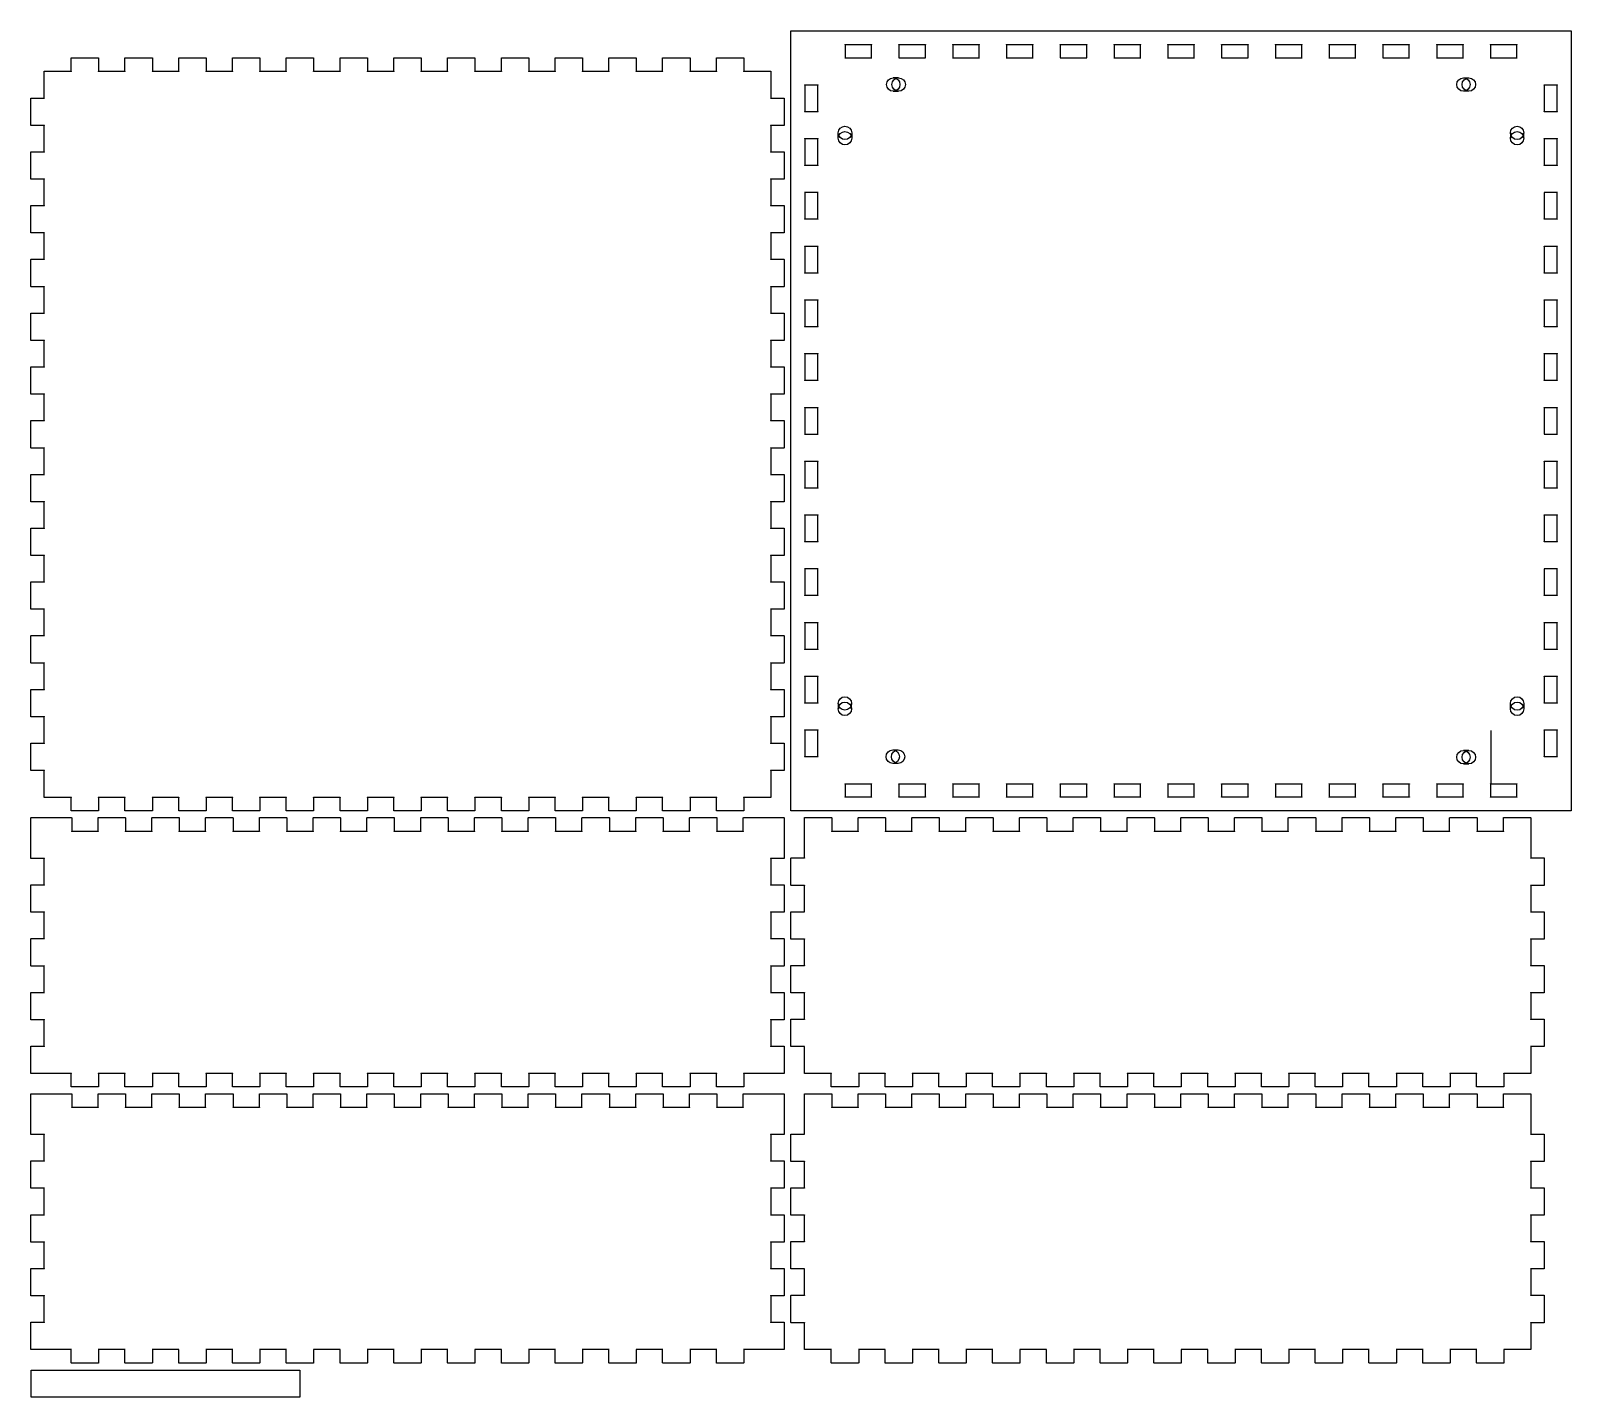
# Model space of a CAD drawing. Header units: millimetres. Extents: x 10 to 583, y 10 to 518.
import ezdxf

# ---------------------------------------------------------------- set-up
doc = ezdxf.new("R2010")
doc.units = ezdxf.units.MM
doc.layers.get('0').update_dxf_attribs({"linetype": 'CONTINUOUS'})

msp = doc.modelspace()

# ---------------------------------------------------------------- linework, layer by layer
for p, q in [((331.7677, 500.8), (330.7677, 500.8)), ((332.7677, 500.8), (331.7677, 500.8)), ((542.8333, 500.8), (543.8333, 500.8)), ((543.8333, 500.8), (544.8333, 500.8)), ((330.7677, 495.8), (331.7677, 495.8)), ((331.7677, 495.8), (332.7677, 495.8)), ((543.8333, 495.8), (542.8333, 495.8)), ((544.8333, 495.8), (543.8333, 495.8)), ((310.3029, 479.3352), (310.3029, 480.3352)), ((310.3029, 478.3352), (310.3029, 479.3352)), ((315.3029, 480.3352), (315.3029, 479.3352)), ((315.3029, 479.3352), (315.3029, 478.3352)), ((560.2981, 480.3352), (560.2981, 479.3352)), ((560.2981, 479.3352), (560.2981, 478.3352)), ((565.2981, 479.3352), (565.2981, 480.3352)), ((565.2981, 478.3352), (565.2981, 479.3352)), ((310.2739, 268.077), (310.2746, 267.077)), ((310.2746, 267.077), (310.2753, 266.077)), ((315.2746, 267.0806), (315.2739, 268.0806)), ((315.2753, 266.0806), (315.2746, 267.0806)), ((560.2981, 267.0638), (560.2981, 268.0638)), ((560.2981, 266.0638), (560.2981, 267.0638)), ((565.2981, 268.0638), (565.2981, 267.0638)), ((565.2981, 267.0638), (565.2981, 266.0638)), ((552.9842, 257.9992), (552.9827, 237.9992)), ((330.5795, 250.7764), (331.5795, 250.7757)), ((331.5795, 250.7757), (332.5795, 250.775)), ((543.8333, 250.599), (542.8333, 250.599)), ((544.8333, 250.599), (543.8333, 250.599)), ((331.576, 245.7757), (330.576, 245.7764)), ((332.576, 245.775), (331.576, 245.7757)), ((542.8333, 245.599), (543.8333, 245.599)), ((543.8333, 245.599), (544.8333, 245.599))]:
    msp.add_line(p, q)
for points in [[(292.699, 228.184), (292.699, 228.2), (292.699, 238.201), (292.699, 508.201), (292.699, 518.199), (292.699, 518.216), (292.728, 518.269), (292.782, 518.301), (292.8, 518.301), (302.8, 518.301), (572.798, 518.301), (582.799, 518.301), (582.817, 518.301), (582.87, 518.269), (582.902, 518.216), (582.902, 518.199), (582.902, 508.201), (582.902, 238.201), (582.902, 228.2), (582.902, 228.184), (582.87, 228.13), (582.817, 228.1), (582.799, 228.1), (572.798, 228.1), (302.8, 228.1), (292.8, 228.1), (292.782, 228.1), (292.728, 228.13)], [(322.699, 513.2), (322.699, 513.182), (322.728, 513.129), (322.782, 513.101), (322.8, 513.101), (317.801, 513.101), (312.8, 513.101), (312.816, 513.101), (312.87, 513.129), (312.9, 513.182), (312.9, 513.2), (312.9, 508.201), (312.9, 508.219), (312.87, 508.272), (312.816, 508.3), (312.8, 508.3), (322.8, 508.3), (322.782, 508.3), (322.728, 508.272), (322.699, 508.219), (322.699, 508.201)], [(332.8, 513.101), (332.817, 513.101), (332.871, 513.129), (332.899, 513.182), (332.899, 513.2), (332.899, 508.201), (332.899, 508.219), (332.871, 508.272), (332.817, 508.3), (332.8, 508.3), (342.801, 508.3), (342.783, 508.3), (342.729, 508.272), (342.7, 508.219), (342.7, 508.201), (342.7, 513.2), (342.7, 513.182), (342.729, 513.129), (342.783, 513.101), (342.801, 513.101), (337.8, 513.101)], [(352.799, 513.101), (352.817, 513.101), (352.87, 513.129), (352.901, 513.182), (352.901, 513.2), (352.901, 508.201), (352.901, 508.219), (352.87, 508.272), (352.817, 508.3), (352.799, 508.3), (362.8, 508.3), (362.783, 508.3), (362.73, 508.272), (362.701, 508.219), (362.701, 508.201), (362.701, 513.2), (362.701, 513.182), (362.73, 513.129), (362.783, 513.101), (362.8, 513.101), (357.798, 513.101)], [(382.782, 513.101), (382.799, 513.101), (377.8, 513.101), (372.801, 513.101), (372.816, 513.101), (372.868, 513.129), (372.9, 513.182), (372.9, 513.2), (372.9, 508.201), (372.9, 508.219), (372.868, 508.272), (372.816, 508.3), (372.801, 508.3), (382.799, 508.3), (382.782, 508.3), (382.729, 508.272), (382.7, 508.219), (382.7, 508.201), (382.7, 513.2), (382.7, 513.182), (382.729, 513.129)], [(392.8, 513.101), (392.818, 513.101), (392.871, 513.129), (392.899, 513.182), (392.899, 513.2), (392.899, 508.201), (392.899, 508.219), (392.871, 508.272), (392.818, 508.3), (392.8, 508.3), (402.802, 508.3), (402.784, 508.3), (402.728, 508.272), (402.699, 508.219), (402.699, 508.201), (402.699, 513.2), (402.699, 513.182), (402.728, 513.129), (402.784, 513.101), (402.802, 513.101), (397.799, 513.101)], [(422.783, 513.101), (422.801, 513.101), (417.802, 513.101), (412.799, 513.101), (412.817, 513.101), (412.87, 513.129), (412.902, 513.182), (412.902, 513.2), (412.902, 508.201), (412.902, 508.219), (412.87, 508.272), (412.817, 508.3), (412.799, 508.3), (422.801, 508.3), (422.783, 508.3), (422.73, 508.272), (422.698, 508.219), (422.698, 508.201), (422.698, 513.2), (422.698, 513.182), (422.73, 513.129)], [(442.782, 513.101), (442.8, 513.101), (437.801, 513.101), (432.802, 513.101), (432.816, 513.101), (432.872, 513.129), (432.901, 513.182), (432.901, 513.2), (432.901, 508.201), (432.901, 508.219), (432.872, 508.272), (432.816, 508.3), (432.802, 508.3), (442.8, 508.3), (442.782, 508.3), (442.729, 508.272), (442.701, 508.219), (442.701, 508.201), (442.701, 513.2), (442.701, 513.182), (442.729, 513.129)], [(462.802, 513.101), (457.8, 513.101), (452.801, 513.101), (452.815, 513.101), (452.871, 513.129), (452.9, 513.182), (452.9, 513.2), (452.9, 508.201), (452.9, 508.219), (452.871, 508.272), (452.815, 508.3), (452.801, 508.3), (462.802, 508.3), (462.781, 508.3), (462.728, 508.272), (462.7, 508.219), (462.7, 508.201), (462.7, 513.2), (462.7, 513.182), (462.728, 513.129), (462.781, 513.101)], [(482.783, 513.101), (482.801, 513.101), (477.799, 513.101), (472.8, 513.101), (472.817, 513.101), (472.87, 513.129), (472.899, 513.182), (472.899, 513.2), (472.899, 508.201), (472.899, 508.219), (472.87, 508.272), (472.817, 508.3), (472.8, 508.3), (482.801, 508.3), (482.783, 508.3), (482.727, 508.272), (482.699, 508.219), (482.699, 508.201), (482.699, 513.2), (482.699, 513.182), (482.727, 513.129)], [(502.782, 513.101), (502.8, 513.101), (497.801, 513.101), (492.799, 513.101), (492.816, 513.101), (492.869, 513.129), (492.901, 513.182), (492.901, 513.2), (492.901, 508.201), (492.901, 508.219), (492.869, 508.272), (492.816, 508.3), (492.799, 508.3), (502.8, 508.3), (502.782, 508.3), (502.73, 508.272), (502.701, 508.219), (502.701, 508.201), (502.701, 513.2), (502.701, 513.182), (502.73, 513.129)], [(522.728, 508.272), (522.7, 508.219), (522.7, 508.201), (522.7, 513.2), (522.7, 513.182), (522.728, 513.129), (522.781, 513.101), (522.799, 513.101), (517.8, 513.101), (512.801, 513.101), (512.815, 513.101), (512.868, 513.129), (512.9, 513.182), (512.9, 513.2), (512.9, 508.201), (512.9, 508.219), (512.868, 508.272), (512.815, 508.3), (512.801, 508.3), (522.799, 508.3), (522.781, 508.3)], [(542.798, 513.101), (537.799, 513.101), (532.8, 513.101), (532.818, 513.101), (532.871, 513.129), (532.899, 513.182), (532.899, 513.2), (532.899, 508.201), (532.899, 508.219), (532.871, 508.272), (532.818, 508.3), (532.8, 508.3), (542.798, 508.3), (542.78, 508.3), (542.731, 508.272), (542.699, 508.219), (542.699, 508.201), (542.699, 513.2), (542.699, 513.182), (542.731, 513.129), (542.78, 513.101)], [(552.87, 513.129), (552.902, 513.182), (552.902, 513.2), (552.902, 508.201), (552.902, 508.219), (552.87, 508.272), (552.817, 508.3), (552.799, 508.3), (562.8, 508.3), (562.783, 508.3), (562.73, 508.272), (562.698, 508.219), (562.698, 508.201), (562.698, 513.2), (562.698, 513.182), (562.73, 513.129), (562.783, 513.101), (562.8, 513.101), (557.798, 513.101), (552.799, 513.101), (552.817, 513.101)], [(10.0004, 243.184), (10.0004, 243.2), (10.0004, 253.199), (10.0004, 253.217), (10.0294, 253.271), (10.0817, 253.3), (10.0996, 253.3), (15.1005, 253.3), (15.0826, 253.3), (15.0289, 253.271), (14.9999, 253.217), (14.9999, 253.199), (14.9999, 263.2), (14.9999, 263.183), (15.0289, 263.13), (15.0826, 263.101), (15.1005, 263.101), (10.0996, 263.101), (10.0817, 263.101), (10.0294, 263.13), (10.0004, 263.183), (10.0004, 263.2), (10.0004, 273.2), (10.0004, 273.218), (10.0294, 273.27), (10.0817, 273.299), (10.0996, 273.299), (15.1005, 273.299), (15.0826, 273.299), (15.0289, 273.27), (14.9999, 273.218), (14.9999, 273.2), (14.9999, 283.2), (14.9999, 283.184), (15.0289, 283.13), (15.0826, 283.1), (15.1005, 283.1), (10.0996, 283.1), (10.0817, 283.1), (10.0294, 283.13), (10.0004, 283.184), (10.0004, 283.2), (10.0004, 293.2), (10.0004, 293.218), (10.0294, 293.271), (10.0817, 293.3), (10.0996, 293.3), (15.1005, 293.3), (15.0826, 293.3), (15.0289, 293.271), (14.9999, 293.218), (14.9999, 293.2), (14.9999, 303.2), (14.9999, 303.184), (15.0289, 303.13), (15.0826, 303.1), (15.1005, 303.1), (10.0996, 303.1), (10.0817, 303.1), (10.0294, 303.13), (10.0004, 303.184), (10.0004, 303.2), (10.0004, 313.201), (10.0004, 313.218), (10.0294, 313.271), (10.0817, 313.3), (10.0996, 313.3), (15.1005, 313.3), (15.0826, 313.3), (15.0289, 313.271), (14.9999, 313.218), (14.9999, 313.201), (14.9999, 323.199), (14.9999, 323.183), (15.0289, 323.129), (15.0826, 323.1), (15.1005, 323.1), (10.0996, 323.1), (10.0817, 323.1), (10.0294, 323.129), (10.0004, 323.183), (10.0004, 323.199), (10.0004, 333.2), (10.0004, 333.218), (10.0294, 333.27), (10.0817, 333.299), (10.0996, 333.299), (15.1005, 333.299), (15.0826, 333.299), (15.0289, 333.27), (14.9999, 333.218), (14.9999, 333.2), (14.9999, 343.201), (14.9999, 343.184), (15.0289, 343.13), (15.0826, 343.1), (15.1005, 343.1), (10.0996, 343.1), (10.0817, 343.1), (10.0294, 343.13), (10.0004, 343.184), (10.0004, 343.201), (10.0004, 353.201), (10.0004, 353.219), (10.0294, 353.272), (10.0817, 353.3), (10.0996, 353.3), (15.1005, 353.3), (15.0826, 353.3), (15.0289, 353.272), (14.9999, 353.219), (14.9999, 353.201), (14.9999, 363.199), (14.9999, 363.185), (15.0289, 363.128), (15.0826, 363.1), (15.1005, 363.1), (10.0996, 363.1), (10.0817, 363.1), (10.0294, 363.128), (10.0004, 363.185), (10.0004, 363.199), (10.0004, 373.2), (10.0004, 373.218), (10.0294, 373.271), (10.0817, 373.299), (10.0996, 373.299), (15.1005, 373.299), (15.0826, 373.299), (15.0289, 373.271), (14.9999, 373.218), (14.9999, 373.2), (14.9999, 383.198), (14.9999, 383.184), (15.0289, 383.131), (15.0826, 383.099), (15.1005, 383.099), (10.0996, 383.099), (10.0817, 383.099), (10.0294, 383.131), (10.0004, 383.184), (10.0004, 383.198), (10.0004, 393.199), (10.0004, 393.217), (10.0294, 393.273), (10.0817, 393.301), (10.0996, 393.301), (15.1005, 393.301), (15.0826, 393.301), (15.0289, 393.273), (14.9999, 393.217), (14.9999, 393.199), (14.9999, 403.2), (14.9999, 403.183), (15.0289, 403.13), (15.0826, 403.098), (15.1005, 403.098), (10.0996, 403.098), (10.0817, 403.098), (10.0294, 403.13), (10.0004, 403.183), (10.0004, 403.2), (10.0004, 413.202), (10.0004, 413.219), (10.0294, 413.272), (10.0817, 413.3), (10.0996, 413.3), (15.1005, 413.3), (15.0826, 413.3), (15.0289, 413.272), (14.9999, 413.219), (14.9999, 413.202), (14.9999, 423.199), (14.9999, 423.182), (15.0289, 423.129), (15.0826, 423.1), (15.1005, 423.1), (10.0996, 423.1), (10.0817, 423.1), (10.0294, 423.129), (10.0004, 423.182), (10.0004, 423.199), (10.0004, 433.201), (10.0004, 433.218), (10.0294, 433.271), (10.0817, 433.299), (10.0996, 433.299), (15.1005, 433.299), (15.0826, 433.299), (15.0289, 433.271), (14.9999, 433.218), (14.9999, 433.201), (14.9999, 443.202), (14.9999, 443.184), (15.0289, 443.131), (15.0826, 443.099), (15.1005, 443.099), (10.0996, 443.099), (10.0817, 443.099), (10.0294, 443.131), (10.0004, 443.184), (10.0004, 443.202), (10.0004, 453.2), (10.0004, 453.217), (10.0294, 453.27), (10.0817, 453.302), (10.0996, 453.302), (15.1005, 453.302), (15.0826, 453.302), (15.0289, 453.27), (14.9999, 453.217), (14.9999, 453.2), (14.9999, 463.201), (14.9999, 463.183), (15.0289, 463.13), (15.0826, 463.098), (15.1005, 463.098), (10.0996, 463.098), (10.0817, 463.098), (10.0294, 463.13), (10.0004, 463.183), (10.0004, 463.201), (10.0004, 473.202), (10.0004, 473.22), (10.0294, 473.269), (10.0817, 473.301), (10.0996, 473.301), (15.1005, 473.301), (15.0826, 473.301), (15.0289, 473.269), (14.9999, 473.22), (14.9999, 473.202), (14.9999, 483.2), (14.9999, 483.182), (15.0289, 483.129), (15.0826, 483.101), (15.1005, 483.101), (10.0996, 483.101), (10.0817, 483.101), (10.0294, 483.129), (10.0004, 483.182), (10.0004, 483.2), (10.0004, 493.201), (10.0004, 493.219), (10.0294, 493.272), (10.0817, 493.3), (10.0996, 493.3), (15.1005, 493.3), (15.0826, 493.3), (15.0289, 493.272), (14.9999, 493.219), (14.9999, 493.201), (14.9999, 503.199), (14.9999, 503.22), (15.0289, 503.269), (15.0826, 503.301), (15.1005, 503.301), (25.0996, 503.301), (25.0817, 503.301), (25.0293, 503.269), (25.0004, 503.22), (25.0004, 503.199), (25.0004, 508.201), (25.0004, 508.219), (25.0293, 508.272), (25.0817, 508.3), (25.0996, 508.3), (35.1, 508.3), (35.1166, 508.3), (35.1703, 508.272), (35.2006, 508.219), (35.2006, 508.201), (35.2006, 503.199), (35.2006, 503.22), (35.1703, 503.269), (35.1166, 503.301), (35.1, 503.301), (45.1005, 503.301), (45.0825, 503.301), (45.0289, 503.269), (45, 503.22), (45, 503.199), (45, 508.201), (45, 508.219), (45.0289, 508.272), (45.0825, 508.3), (45.1005, 508.3), (55.0997, 508.3), (55.1159, 508.3), (55.1699, 508.272), (55.2002, 508.219), (55.2002, 508.201), (55.2002, 503.199), (55.2002, 503.22), (55.1699, 503.269), (55.1159, 503.301), (55.0997, 503.301), (65.0998, 503.301), (65.0819, 503.301), (65.0296, 503.269), (65.0007, 503.22), (65.0007, 503.199), (65.0007, 508.201), (65.0007, 508.219), (65.0296, 508.272), (65.0819, 508.3), (65.0998, 508.3), (75.1004, 508.3), (75.117, 508.3), (75.1706, 508.272), (75.1995, 508.219), (75.1995, 508.201), (75.1995, 503.199), (75.1995, 503.22), (75.1706, 503.269), (75.117, 503.301), (75.1004, 503.301), (85.0995, 503.301), (85.0815, 503.301), (85.029, 503.269), (85, 503.22), (85, 503.199), (85, 508.201), (85, 508.219), (85.029, 508.272), (85.0815, 508.3), (85.0995, 508.3), (95.0997, 508.3), (95.1163, 508.3), (95.1699, 508.272), (95.2003, 508.219), (95.2003, 508.201), (95.2003, 503.199), (95.2003, 503.22), (95.1699, 503.269), (95.1163, 503.301), (95.0997, 503.301), (105.1, 503.301), (105.082, 503.301), (105.029, 503.269), (105, 503.22), (105, 503.199), (105, 508.201), (105, 508.219), (105.029, 508.272), (105.082, 508.3), (105.1, 508.3), (115.101, 508.3), (115.117, 508.3), (115.171, 508.272), (115.2, 508.219), (115.2, 508.201), (115.2, 503.199), (115.2, 503.22), (115.171, 503.269), (115.117, 503.301), (115.101, 503.301), (125.1, 503.301), (125.082, 503.301), (125.029, 503.269), (125, 503.22), (125, 503.199), (125, 508.201), (125, 508.219), (125.029, 508.272), (125.082, 508.3), (125.1, 508.3), (135.1, 508.3), (135.117, 508.3), (135.17, 508.272), (135.199, 508.219), (135.199, 508.201), (135.199, 503.199), (135.199, 503.22), (135.17, 503.269), (135.117, 503.301), (135.1, 503.301), (145.101, 503.301), (145.083, 503.301), (145.029, 503.269), (145, 503.22), (145, 503.199), (145, 508.201), (145, 508.219), (145.029, 508.272), (145.083, 508.3), (145.101, 508.3), (155.099, 508.3), (155.116, 508.3), (155.17, 508.272), (155.2, 508.219), (155.2, 508.201), (155.2, 503.199), (155.2, 503.22), (155.17, 503.269), (155.116, 503.301), (155.099, 503.301), (165.1, 503.301), (165.082, 503.301), (165.03, 503.269), (165.001, 503.22), (165.001, 503.199), (165.001, 508.201), (165.001, 508.219), (165.03, 508.272), (165.082, 508.3), (165.1, 508.3), (175.101, 508.3), (175.117, 508.3), (175.171, 508.272), (175.2, 508.219), (175.2, 508.201), (175.2, 503.199), (175.2, 503.22), (175.171, 503.269), (175.117, 503.301), (175.101, 503.301), (185.099, 503.301), (185.082, 503.301), (185.029, 503.269), (185, 503.22), (185, 503.199), (185, 508.201), (185, 508.219), (185.029, 508.272), (185.082, 508.3), (185.099, 508.3), (195.1, 508.3), (195.116, 508.3), (195.17, 508.272), (195.2, 508.219), (195.2, 508.201), (195.2, 503.199), (195.2, 503.22), (195.17, 503.269), (195.116, 503.301), (195.1, 503.301), (205.1, 503.301), (205.082, 503.301), (205.029, 503.269), (205, 503.22), (205, 503.199), (205, 508.201), (205, 508.219), (205.029, 508.272), (205.082, 508.3), (205.1, 508.3), (215.099, 508.3), (215.116, 508.3), (215.17, 508.272), (215.2, 508.219), (215.2, 508.201), (215.2, 503.199), (215.2, 503.22), (215.17, 503.269), (215.116, 503.301), (215.099, 503.301), (225.1, 503.301), (225.082, 503.301), (225.03, 503.269), (225.001, 503.22), (225.001, 503.199), (225.001, 508.201), (225.001, 508.219), (225.03, 508.272), (225.082, 508.3), (225.1, 508.3), (235.1, 508.3), (235.117, 508.3), (235.17, 508.272), (235.201, 508.219), (235.201, 508.201), (235.201, 503.199), (235.201, 503.22), (235.17, 503.269), (235.117, 503.301), (235.1, 503.301), (245.1, 503.301), (245.083, 503.301), (245.029, 503.269), (245, 503.22), (245, 503.199), (245, 508.201), (245, 508.219), (245.029, 508.272), (245.083, 508.3), (245.1, 508.3), (255.1, 508.3), (255.116, 508.3), (255.17, 508.272), (255.2, 508.219), (255.2, 508.201), (255.2, 503.199), (255.2, 503.22), (255.17, 503.269), (255.116, 503.301), (255.1, 503.301), (265.1, 503.301), (265.082, 503.301), (265.029, 503.269), (265, 503.22), (265, 503.199), (265, 508.201), (265, 508.219), (265.029, 508.272), (265.082, 508.3), (265.1, 508.3), (275.101, 508.3), (275.117, 508.3), (275.171, 508.272), (275.2, 508.219), (275.2, 508.201), (275.2, 503.199), (275.2, 503.22), (275.171, 503.269), (275.117, 503.301), (275.101, 503.301), (285.099, 503.301), (285.116, 503.301), (285.17, 503.269), (285.2, 503.22), (285.2, 503.199), (285.2, 493.201), (285.2, 493.219), (285.17, 493.272), (285.116, 493.3), (285.099, 493.3), (290.1, 493.3), (290.117, 493.3), (290.171, 493.272), (290.2, 493.219), (290.2, 493.201), (290.2, 483.2), (290.2, 483.182), (290.171, 483.129), (290.117, 483.101), (290.1, 483.101), (285.099, 483.101), (285.116, 483.101), (285.17, 483.129), (285.2, 483.182), (285.2, 483.2), (285.2, 473.202), (285.2, 473.22), (285.17, 473.269), (285.116, 473.301), (285.099, 473.301), (290.1, 473.301), (290.117, 473.301), (290.171, 473.269), (290.2, 473.22), (290.2, 473.202), (290.2, 463.201), (290.2, 463.183), (290.171, 463.13), (290.117, 463.098), (290.1, 463.098), (285.099, 463.098), (285.116, 463.098), (285.17, 463.13), (285.2, 463.183), (285.2, 463.201), (285.2, 453.2), (285.2, 453.217), (285.17, 453.27), (285.116, 453.302), (285.099, 453.302), (290.1, 453.302), (290.117, 453.302), (290.171, 453.27), (290.2, 453.217), (290.2, 453.2), (290.2, 443.202), (290.2, 443.184), (290.171, 443.131), (290.117, 443.099), (290.1, 443.099), (285.099, 443.099), (285.116, 443.099), (285.17, 443.131), (285.2, 443.184), (285.2, 443.202), (285.2, 433.201), (285.2, 433.218), (285.17, 433.271), (285.116, 433.299), (285.099, 433.299), (290.1, 433.299), (290.117, 433.299), (290.171, 433.271), (290.2, 433.218), (290.2, 433.201), (290.2, 423.199), (290.2, 423.182), (290.171, 423.129), (290.117, 423.1), (290.1, 423.1), (285.099, 423.1), (285.116, 423.1), (285.17, 423.129), (285.2, 423.182), (285.2, 423.199), (285.2, 413.202), (285.2, 413.219), (285.17, 413.272), (285.116, 413.3), (285.099, 413.3), (290.1, 413.3), (290.117, 413.3), (290.171, 413.272), (290.2, 413.219), (290.2, 413.202), (290.2, 403.2), (290.2, 403.183), (290.171, 403.13), (290.117, 403.098), (290.1, 403.098), (285.099, 403.098), (285.116, 403.098), (285.17, 403.13), (285.2, 403.183), (285.2, 403.2), (285.2, 393.199), (285.2, 393.217), (285.17, 393.273), (285.116, 393.301), (285.099, 393.301), (290.1, 393.301), (290.117, 393.301), (290.171, 393.273), (290.2, 393.217), (290.2, 393.199), (290.2, 383.198), (290.2, 383.184), (290.171, 383.131), (290.117, 383.099), (290.1, 383.099), (285.099, 383.099), (285.116, 383.099), (285.17, 383.131), (285.2, 383.184), (285.2, 383.198), (285.2, 373.2), (285.2, 373.218), (285.17, 373.271), (285.116, 373.299), (285.099, 373.299), (290.1, 373.299), (290.117, 373.299), (290.171, 373.271), (290.2, 373.218), (290.2, 373.2), (290.2, 363.199), (290.2, 363.185), (290.171, 363.128), (290.117, 363.1), (290.1, 363.1), (285.099, 363.1), (285.116, 363.1), (285.17, 363.128), (285.2, 363.185), (285.2, 363.199), (285.2, 353.201), (285.2, 353.219), (285.17, 353.272), (285.116, 353.3), (285.099, 353.3), (290.1, 353.3), (290.117, 353.3), (290.171, 353.272), (290.2, 353.219), (290.2, 353.201), (290.2, 343.201), (290.2, 343.184), (290.171, 343.13), (290.117, 343.1), (290.1, 343.1), (285.099, 343.1), (285.116, 343.1), (285.17, 343.13), (285.2, 343.184), (285.2, 343.201), (285.2, 333.2), (285.2, 333.218), (285.17, 333.27), (285.116, 333.299), (285.099, 333.299), (290.1, 333.299), (290.117, 333.299), (290.171, 333.27), (290.2, 333.218), (290.2, 333.2), (290.2, 323.199), (290.2, 323.183), (290.171, 323.129), (290.117, 323.1), (290.1, 323.1), (285.099, 323.1), (285.116, 323.1), (285.17, 323.129), (285.2, 323.183), (285.2, 323.199), (285.2, 313.201), (285.2, 313.218), (285.17, 313.271), (285.116, 313.3), (285.099, 313.3), (290.1, 313.3), (290.117, 313.3), (290.171, 313.271), (290.2, 313.218), (290.2, 313.201), (290.2, 303.2), (290.2, 303.184), (290.171, 303.13), (290.117, 303.1), (290.1, 303.1), (285.099, 303.1), (285.116, 303.1), (285.17, 303.13), (285.2, 303.184), (285.2, 303.2), (285.2, 293.2), (285.2, 293.218), (285.17, 293.271), (285.116, 293.3), (285.099, 293.3), (290.1, 293.3), (290.117, 293.3), (290.171, 293.271), (290.2, 293.218), (290.2, 293.2), (290.2, 283.2), (290.2, 283.184), (290.171, 283.13), (290.117, 283.1), (290.1, 283.1), (285.099, 283.1), (285.116, 283.1), (285.17, 283.13), (285.2, 283.184), (285.2, 283.2), (285.2, 273.2), (285.2, 273.218), (285.17, 273.27), (285.116, 273.299), (285.099, 273.299), (290.1, 273.299), (290.117, 273.299), (290.171, 273.27), (290.2, 273.218), (290.2, 273.2), (290.2, 263.2), (290.2, 263.183), (290.171, 263.13), (290.117, 263.101), (290.1, 263.101), (285.099, 263.101), (285.116, 263.101), (285.17, 263.13), (285.2, 263.183), (285.2, 263.2), (285.2, 253.199), (285.2, 253.217), (285.17, 253.271), (285.116, 253.3), (285.099, 253.3), (290.1, 253.3), (290.117, 253.3), (290.171, 253.271), (290.2, 253.217), (290.2, 253.199), (290.2, 243.2), (290.2, 243.184), (290.171, 243.13), (290.117, 243.1), (290.1, 243.1), (285.099, 243.1), (285.116, 243.1), (285.17, 243.13), (285.2, 243.184), (285.2, 243.2), (285.2, 233.2), (285.2, 233.183), (285.17, 233.13), (285.116, 233.101), (285.099, 233.101), (275.101, 233.101), (275.117, 233.101), (275.171, 233.13), (275.2, 233.183), (275.2, 233.2), (275.2, 228.2), (275.2, 228.184), (275.171, 228.13), (275.117, 228.1), (275.101, 228.1), (265.1, 228.1), (265.082, 228.1), (265.029, 228.13), (265, 228.184), (265, 228.2), (265, 233.2), (265, 233.183), (265.029, 233.13), (265.082, 233.101), (265.1, 233.101), (255.1, 233.101), (255.116, 233.101), (255.17, 233.13), (255.2, 233.183), (255.2, 233.2), (255.2, 228.2), (255.2, 228.184), (255.17, 228.13), (255.116, 228.1), (255.1, 228.1), (245.1, 228.1), (245.083, 228.1), (245.029, 228.13), (245, 228.184), (245, 228.2), (245, 233.2), (245, 233.183), (245.029, 233.13), (245.083, 233.101), (245.1, 233.101), (235.1, 233.101), (235.117, 233.101), (235.17, 233.13), (235.201, 233.183), (235.201, 233.2), (235.201, 228.2), (235.201, 228.184), (235.17, 228.13), (235.117, 228.1), (235.1, 228.1), (225.1, 228.1), (225.082, 228.1), (225.03, 228.13), (225.001, 228.184), (225.001, 228.2), (225.001, 233.2), (225.001, 233.183), (225.03, 233.13), (225.082, 233.101), (225.1, 233.101), (215.099, 233.101), (215.116, 233.101), (215.17, 233.13), (215.2, 233.183), (215.2, 233.2), (215.2, 228.2), (215.2, 228.184), (215.17, 228.13), (215.116, 228.1), (215.099, 228.1), (205.1, 228.1), (205.082, 228.1), (205.029, 228.13), (205, 228.184), (205, 228.2), (205, 233.2), (205, 233.183), (205.029, 233.13), (205.082, 233.101), (205.1, 233.101), (195.1, 233.101), (195.116, 233.101), (195.17, 233.13), (195.2, 233.183), (195.2, 233.2), (195.2, 228.2), (195.2, 228.184), (195.17, 228.13), (195.116, 228.1), (195.1, 228.1), (185.099, 228.1), (185.082, 228.1), (185.029, 228.13), (185, 228.184), (185, 228.2), (185, 233.2), (185, 233.183), (185.029, 233.13), (185.082, 233.101), (185.099, 233.101), (175.101, 233.101), (175.117, 233.101), (175.171, 233.13), (175.2, 233.183), (175.2, 233.2), (175.2, 228.2), (175.2, 228.184), (175.171, 228.13), (175.117, 228.1), (175.101, 228.1), (165.1, 228.1), (165.082, 228.1), (165.03, 228.13), (165.001, 228.184), (165.001, 228.2), (165.001, 233.2), (165.001, 233.183), (165.03, 233.13), (165.082, 233.101), (165.1, 233.101), (155.099, 233.101), (155.116, 233.101), (155.17, 233.13), (155.2, 233.183), (155.2, 233.2), (155.2, 228.2), (155.2, 228.184), (155.17, 228.13), (155.116, 228.1), (155.099, 228.1), (145.101, 228.1), (145.083, 228.1), (145.029, 228.13), (145, 228.184), (145, 228.2), (145, 233.2), (145, 233.183), (145.029, 233.13), (145.083, 233.101), (145.101, 233.101), (135.1, 233.101), (135.117, 233.101), (135.17, 233.13), (135.199, 233.183), (135.199, 233.2), (135.199, 228.2), (135.199, 228.184), (135.17, 228.13), (135.117, 228.1), (135.1, 228.1), (125.1, 228.1), (125.082, 228.1), (125.029, 228.13), (125, 228.184), (125, 228.2), (125, 233.2), (125, 233.183), (125.029, 233.13), (125.082, 233.101), (125.1, 233.101), (115.101, 233.101), (115.117, 233.101), (115.171, 233.13), (115.2, 233.183), (115.2, 233.2), (115.2, 228.2), (115.2, 228.184), (115.171, 228.13), (115.117, 228.1), (115.101, 228.1), (105.1, 228.1), (105.082, 228.1), (105.029, 228.13), (105, 228.184), (105, 228.2), (105, 233.2), (105, 233.183), (105.029, 233.13), (105.082, 233.101), (105.1, 233.101), (95.0997, 233.101), (95.1163, 233.101), (95.1699, 233.13), (95.2003, 233.183), (95.2003, 233.2), (95.2003, 228.2), (95.2003, 228.184), (95.1699, 228.13), (95.1163, 228.1), (95.0997, 228.1), (85.0995, 228.1), (85.0815, 228.1), (85.029, 228.13), (85, 228.184), (85, 228.2), (85, 233.2), (85, 233.183), (85.029, 233.13), (85.0815, 233.101), (85.0995, 233.101), (75.1004, 233.101), (75.117, 233.101), (75.1706, 233.13), (75.1995, 233.183), (75.1995, 233.2), (75.1995, 228.2), (75.1995, 228.184), (75.1706, 228.13), (75.117, 228.1), (75.1004, 228.1), (65.0998, 228.1), (65.0819, 228.1), (65.0296, 228.13), (65.0007, 228.184), (65.0007, 228.2), (65.0007, 233.2), (65.0007, 233.183), (65.0296, 233.13), (65.0819, 233.101), (65.0998, 233.101), (55.0997, 233.101), (55.1159, 233.101), (55.1699, 233.13), (55.2002, 233.183), (55.2002, 233.2), (55.2002, 228.2), (55.2002, 228.184), (55.1699, 228.13), (55.1159, 228.1), (55.0997, 228.1), (45.1005, 228.1), (45.0825, 228.1), (45.0289, 228.13), (45, 228.184), (45, 228.2), (45, 233.2), (45, 233.183), (45.0289, 233.13), (45.0825, 233.101), (45.1005, 233.101), (35.1, 233.101), (35.1166, 233.101), (35.1703, 233.13), (35.2006, 233.183), (35.2006, 233.2), (35.2006, 228.2), (35.2006, 228.184), (35.1703, 228.13), (35.1166, 228.1), (35.1, 228.1), (25.0996, 228.1), (25.0817, 228.1), (25.0293, 228.13), (25.0004, 228.184), (25.0004, 228.2), (25.0004, 233.2), (25.0004, 233.183), (25.0293, 233.13), (25.0817, 233.101), (25.0996, 233.101), (15.1005, 233.101), (15.0826, 233.101), (15.0289, 233.13), (14.9999, 233.183), (14.9999, 233.2), (14.9999, 243.2), (14.9999, 243.184), (15.0289, 243.13), (15.0826, 243.1), (15.1005, 243.1), (10.0996, 243.1), (10.0817, 243.1), (10.0294, 243.13)], [(297.9, 498.2), (297.9, 493.201), (297.9, 488.202), (297.9, 488.22), (297.87, 488.269), (297.816, 488.301), (297.799, 488.301), (302.8, 488.301), (302.782, 488.301), (302.729, 488.269), (302.7, 488.22), (302.7, 488.202), (302.7, 498.2), (302.7, 498.182), (302.729, 498.129), (302.782, 498.101), (302.8, 498.101), (297.799, 498.101), (297.816, 498.101), (297.87, 498.129), (297.9, 498.182)], [(572.901, 488.22), (572.869, 488.269), (572.816, 488.301), (572.798, 488.301), (577.801, 488.301), (577.783, 488.301), (577.73, 488.269), (577.698, 488.22), (577.698, 488.202), (577.698, 493.201), (577.698, 498.2), (577.698, 498.182), (577.73, 498.129), (577.783, 498.101), (577.801, 498.101), (572.798, 498.101), (572.816, 498.101), (572.869, 498.129), (572.901, 498.182), (572.901, 498.2), (572.901, 488.202)], [(302.729, 468.27), (302.7, 468.217), (302.7, 468.2), (302.7, 478.201), (302.7, 478.183), (302.729, 478.13), (302.782, 478.099), (302.8, 478.099), (297.799, 478.099), (297.816, 478.099), (297.87, 478.13), (297.9, 478.183), (297.9, 478.201), (297.9, 473.202), (297.9, 468.2), (297.9, 468.217), (297.87, 468.27), (297.816, 468.298), (297.799, 468.298), (302.8, 468.298), (302.782, 468.298)], [(572.816, 478.099), (572.869, 478.13), (572.901, 478.183), (572.901, 478.201), (572.901, 468.2), (572.901, 468.217), (572.869, 468.27), (572.816, 468.298), (572.798, 468.298), (577.801, 468.298), (577.783, 468.298), (577.73, 468.27), (577.698, 468.217), (577.698, 468.2), (577.698, 473.202), (577.698, 478.201), (577.698, 478.183), (577.73, 478.13), (577.783, 478.099), (577.801, 478.099), (572.798, 478.099)], [(302.7, 458.184), (302.729, 458.131), (302.782, 458.1), (302.8, 458.1), (297.799, 458.1), (297.816, 458.1), (297.87, 458.131), (297.9, 458.184), (297.9, 458.202), (297.9, 453.2), (297.9, 448.201), (297.9, 448.218), (297.87, 448.271), (297.816, 448.299), (297.799, 448.299), (302.8, 448.299), (302.782, 448.299), (302.729, 448.271), (302.7, 448.218), (302.7, 448.201), (302.7, 458.202)], [(577.73, 458.131), (577.783, 458.1), (577.801, 458.1), (572.798, 458.1), (572.816, 458.1), (572.869, 458.131), (572.901, 458.184), (572.901, 458.202), (572.901, 448.201), (572.901, 448.218), (572.869, 448.271), (572.816, 448.299), (572.798, 448.299), (577.801, 448.299), (577.783, 448.299), (577.73, 448.271), (577.698, 448.218), (577.698, 448.201), (577.698, 453.2), (577.698, 458.202), (577.698, 458.184)], [(297.816, 438.101), (297.87, 438.129), (297.9, 438.182), (297.9, 438.199), (297.9, 433.201), (297.9, 428.202), (297.9, 428.219), (297.87, 428.272), (297.816, 428.3), (297.799, 428.3), (302.8, 428.3), (302.782, 428.3), (302.729, 428.272), (302.7, 428.219), (302.7, 428.202), (302.7, 438.199), (302.7, 438.182), (302.729, 438.129), (302.782, 438.101), (302.8, 438.101), (297.799, 438.101)], [(572.816, 428.3), (572.798, 428.3), (577.801, 428.3), (577.783, 428.3), (577.73, 428.272), (577.698, 428.219), (577.698, 428.202), (577.698, 433.201), (577.698, 438.199), (577.698, 438.182), (577.73, 438.129), (577.783, 438.101), (577.801, 438.101), (572.798, 438.101), (572.816, 438.101), (572.869, 438.129), (572.901, 438.182), (572.901, 438.199), (572.901, 428.202), (572.901, 428.219), (572.869, 428.272)], [(302.7, 408.217), (302.7, 408.199), (302.7, 418.2), (302.7, 418.183), (302.729, 418.13), (302.782, 418.098), (302.8, 418.098), (297.799, 418.098), (297.816, 418.098), (297.87, 418.13), (297.9, 418.183), (297.9, 418.2), (297.9, 413.202), (297.9, 408.199), (297.9, 408.217), (297.87, 408.27), (297.816, 408.301), (297.799, 408.301), (302.8, 408.301), (302.782, 408.301), (302.729, 408.27)], [(577.783, 408.301), (577.73, 408.27), (577.698, 408.217), (577.698, 408.199), (577.698, 413.202), (577.698, 418.2), (577.698, 418.183), (577.73, 418.13), (577.783, 418.098), (577.801, 418.098), (572.798, 418.098), (572.816, 418.098), (572.869, 418.13), (572.901, 418.183), (572.901, 418.2), (572.901, 408.199), (572.901, 408.217), (572.869, 408.27), (572.816, 408.301), (572.798, 408.301), (577.801, 408.301)], [(297.87, 398.131), (297.9, 398.184), (297.9, 398.201), (297.9, 393.199), (297.9, 388.2), (297.9, 388.218), (297.87, 388.271), (297.816, 388.299), (297.799, 388.299), (302.8, 388.299), (302.782, 388.299), (302.729, 388.271), (302.7, 388.218), (302.7, 388.2), (302.7, 398.201), (302.7, 398.184), (302.729, 398.131), (302.782, 398.099), (302.8, 398.099), (297.799, 398.099), (297.816, 398.099)], [(572.869, 398.131), (572.901, 398.184), (572.901, 398.201), (572.901, 388.2), (572.901, 388.218), (572.869, 388.271), (572.816, 388.299), (572.798, 388.299), (577.801, 388.299), (577.783, 388.299), (577.73, 388.271), (577.698, 388.218), (577.698, 388.2), (577.698, 393.199), (577.698, 398.201), (577.698, 398.184), (577.73, 398.131), (577.783, 398.099), (577.801, 398.099), (572.798, 398.099), (572.816, 398.099)], [(302.8, 378.1), (297.799, 378.1), (297.816, 378.1), (297.87, 378.128), (297.9, 378.185), (297.9, 378.199), (297.9, 373.2), (297.9, 368.201), (297.9, 368.219), (297.87, 368.272), (297.816, 368.3), (297.799, 368.3), (302.8, 368.3), (302.782, 368.3), (302.729, 368.272), (302.7, 368.219), (302.7, 368.201), (302.7, 378.199), (302.7, 378.185), (302.729, 378.128), (302.782, 378.1)], [(577.783, 368.3), (577.73, 368.272), (577.698, 368.219), (577.698, 368.201), (577.698, 373.2), (577.698, 378.199), (577.698, 378.185), (577.73, 378.128), (577.783, 378.1), (577.801, 378.1), (572.798, 378.1), (572.816, 378.1), (572.869, 378.128), (572.901, 378.185), (572.901, 378.199), (572.901, 368.201), (572.901, 368.219), (572.869, 368.272), (572.816, 368.3), (572.798, 368.3), (577.801, 368.3)], [(297.816, 358.101), (297.87, 358.129), (297.9, 358.182), (297.9, 358.2), (297.9, 353.201), (297.9, 348.2), (297.9, 348.218), (297.87, 348.272), (297.816, 348.301), (297.799, 348.301), (302.8, 348.301), (302.782, 348.301), (302.729, 348.272), (302.7, 348.218), (302.7, 348.2), (302.7, 358.2), (302.7, 358.182), (302.729, 358.129), (302.782, 358.101), (302.8, 358.101), (297.799, 358.101)], [(577.698, 353.201), (577.698, 358.2), (577.698, 358.182), (577.73, 358.129), (577.783, 358.101), (577.801, 358.101), (572.798, 358.101), (572.816, 358.101), (572.869, 358.129), (572.901, 358.182), (572.901, 358.2), (572.901, 348.2), (572.901, 348.218), (572.869, 348.272), (572.816, 348.301), (572.798, 348.301), (577.801, 348.301), (577.783, 348.301), (577.73, 348.272), (577.698, 348.218), (577.698, 348.2)], [(297.9, 338.2), (297.9, 333.2), (297.9, 328.2), (297.9, 328.218), (297.87, 328.271), (297.816, 328.3), (297.799, 328.3), (302.8, 328.3), (302.782, 328.3), (302.729, 328.271), (302.7, 328.218), (302.7, 328.2), (302.7, 338.2), (302.7, 338.183), (302.729, 338.129), (302.782, 338.1), (302.8, 338.1), (297.799, 338.1), (297.816, 338.1), (297.87, 338.129), (297.9, 338.183)], [(572.901, 338.2), (572.901, 328.2), (572.901, 328.218), (572.869, 328.271), (572.816, 328.3), (572.798, 328.3), (577.801, 328.3), (577.783, 328.3), (577.73, 328.271), (577.698, 328.218), (577.698, 328.2), (577.698, 333.2), (577.698, 338.2), (577.698, 338.183), (577.73, 338.129), (577.783, 338.1), (577.801, 338.1), (572.798, 338.1), (572.816, 338.1), (572.869, 338.129), (572.901, 338.183)], [(302.7, 308.218), (302.7, 308.2), (302.7, 318.2), (302.7, 318.184), (302.729, 318.13), (302.782, 318.099), (302.8, 318.099), (297.799, 318.099), (297.816, 318.099), (297.87, 318.13), (297.9, 318.184), (297.9, 318.2), (297.9, 313.201), (297.9, 308.2), (297.9, 308.218), (297.87, 308.271), (297.816, 308.3), (297.799, 308.3), (302.8, 308.3), (302.782, 308.3), (302.729, 308.271)], [(572.901, 308.2), (572.901, 308.218), (572.869, 308.271), (572.816, 308.3), (572.798, 308.3), (577.801, 308.3), (577.783, 308.3), (577.73, 308.271), (577.698, 308.218), (577.698, 308.2), (577.698, 313.201), (577.698, 318.2), (577.698, 318.184), (577.73, 318.13), (577.783, 318.099), (577.801, 318.099), (572.798, 318.099), (572.816, 318.099), (572.869, 318.13), (572.901, 318.184), (572.901, 318.2)], [(297.9, 298.183), (297.9, 298.199), (297.9, 293.2), (297.9, 288.2), (297.9, 288.218), (297.87, 288.271), (297.816, 288.3), (297.799, 288.3), (302.8, 288.3), (302.782, 288.3), (302.729, 288.271), (302.7, 288.218), (302.7, 288.2), (302.7, 298.199), (302.7, 298.183), (302.729, 298.13), (302.782, 298.1), (302.8, 298.1), (297.799, 298.1), (297.816, 298.1), (297.87, 298.13)], [(572.798, 288.3), (577.801, 288.3), (577.783, 288.3), (577.73, 288.271), (577.698, 288.218), (577.698, 288.2), (577.698, 293.2), (577.698, 298.199), (577.698, 298.183), (577.73, 298.13), (577.783, 298.1), (577.801, 298.1), (572.798, 298.1), (572.816, 298.1), (572.869, 298.13), (572.901, 298.183), (572.901, 298.199), (572.901, 288.2), (572.901, 288.218), (572.869, 288.271), (572.816, 288.3)], [(297.816, 268.3), (297.799, 268.3), (302.8, 268.3), (302.782, 268.3), (302.729, 268.271), (302.7, 268.219), (302.7, 268.201), (302.7, 278.2), (302.7, 278.183), (302.729, 278.129), (302.782, 278.1), (302.8, 278.1), (297.799, 278.1), (297.816, 278.1), (297.87, 278.129), (297.9, 278.183), (297.9, 278.2), (297.9, 273.2), (297.9, 268.201), (297.9, 268.219), (297.87, 268.271)], [(577.73, 278.129), (577.783, 278.1), (577.801, 278.1), (572.798, 278.1), (572.816, 278.1), (572.869, 278.129), (572.901, 278.183), (572.901, 278.2), (572.901, 268.201), (572.901, 268.219), (572.869, 268.271), (572.816, 268.3), (572.798, 268.3), (577.801, 268.3), (577.783, 268.3), (577.73, 268.271), (577.698, 268.219), (577.698, 268.201), (577.698, 273.2), (577.698, 278.2), (577.698, 278.183)], [(297.87, 248.272), (297.816, 248.301), (297.799, 248.301), (302.8, 248.301), (302.782, 248.301), (302.729, 248.272), (302.7, 248.218), (302.7, 248.2), (302.7, 258.2), (302.7, 258.184), (302.729, 258.13), (302.782, 258.1), (302.8, 258.1), (297.799, 258.1), (297.816, 258.1), (297.87, 258.13), (297.9, 258.184), (297.9, 258.2), (297.9, 253.199), (297.9, 248.2), (297.9, 248.218)], [(572.901, 248.2), (572.901, 248.218), (572.869, 248.272), (572.816, 248.301), (572.798, 248.301), (577.801, 248.301), (577.783, 248.301), (577.73, 248.272), (577.698, 248.218), (577.698, 248.2), (577.698, 253.199), (577.698, 258.2), (577.698, 258.184), (577.73, 258.13), (577.783, 258.1), (577.801, 258.1), (572.798, 258.1), (572.816, 258.1), (572.869, 258.13), (572.901, 258.184), (572.901, 258.2)], [(312.816, 238.1), (312.87, 238.131), (312.9, 238.184), (312.9, 238.201), (312.9, 233.2), (312.9, 233.218), (312.87, 233.271), (312.816, 233.3), (312.8, 233.3), (317.801, 233.3), (322.8, 233.3), (322.782, 233.3), (322.728, 233.271), (322.699, 233.218), (322.699, 233.2), (322.699, 238.201), (322.699, 238.184), (322.728, 238.131), (322.782, 238.1), (322.8, 238.1), (312.8, 238.1)], [(342.801, 238.1), (332.8, 238.1), (332.817, 238.1), (332.871, 238.131), (332.899, 238.184), (332.899, 238.201), (332.899, 233.2), (332.899, 233.218), (332.871, 233.271), (332.817, 233.3), (332.8, 233.3), (337.8, 233.3), (342.801, 233.3), (342.783, 233.3), (342.729, 233.271), (342.7, 233.218), (342.7, 233.2), (342.7, 238.201), (342.7, 238.184), (342.729, 238.131), (342.783, 238.1)], [(362.8, 238.1), (352.799, 238.1), (352.817, 238.1), (352.87, 238.131), (352.901, 238.184), (352.901, 238.201), (352.901, 233.2), (352.901, 233.218), (352.87, 233.271), (352.817, 233.3), (352.799, 233.3), (357.798, 233.3), (362.8, 233.3), (362.783, 233.3), (362.73, 233.271), (362.701, 233.218), (362.701, 233.2), (362.701, 238.201), (362.701, 238.184), (362.73, 238.131), (362.783, 238.1)], [(382.799, 233.3), (382.782, 233.3), (382.729, 233.271), (382.7, 233.218), (382.7, 233.2), (382.7, 238.201), (382.7, 238.184), (382.729, 238.131), (382.782, 238.1), (382.799, 238.1), (372.801, 238.1), (372.816, 238.1), (372.868, 238.131), (372.9, 238.184), (372.9, 238.201), (372.9, 233.2), (372.9, 233.218), (372.868, 233.271), (372.816, 233.3), (372.801, 233.3), (377.8, 233.3)], [(402.699, 238.201), (402.699, 238.184), (402.728, 238.131), (402.784, 238.1), (402.802, 238.1), (392.8, 238.1), (392.818, 238.1), (392.871, 238.131), (392.899, 238.184), (392.899, 238.201), (392.899, 233.2), (392.899, 233.218), (392.871, 233.271), (392.818, 233.3), (392.8, 233.3), (397.799, 233.3), (402.802, 233.3), (402.784, 233.3), (402.728, 233.271), (402.699, 233.218), (402.699, 233.2)], [(412.817, 238.1), (412.87, 238.131), (412.902, 238.184), (412.902, 238.201), (412.902, 233.2), (412.902, 233.218), (412.87, 233.271), (412.817, 233.3), (412.799, 233.3), (417.802, 233.3), (422.801, 233.3), (422.783, 233.3), (422.73, 233.271), (422.698, 233.218), (422.698, 233.2), (422.698, 238.201), (422.698, 238.184), (422.73, 238.131), (422.783, 238.1), (422.801, 238.1), (412.799, 238.1)], [(442.701, 233.218), (442.701, 233.2), (442.701, 238.201), (442.701, 238.184), (442.729, 238.131), (442.782, 238.1), (442.8, 238.1), (432.802, 238.1), (432.816, 238.1), (432.872, 238.131), (432.901, 238.184), (432.901, 238.201), (432.901, 233.2), (432.901, 233.218), (432.872, 233.271), (432.816, 233.3), (432.802, 233.3), (437.801, 233.3), (442.8, 233.3), (442.782, 233.3), (442.729, 233.271)], [(462.7, 238.184), (462.728, 238.131), (462.781, 238.1), (462.802, 238.1), (452.801, 238.1), (452.815, 238.1), (452.871, 238.131), (452.9, 238.184), (452.9, 238.201), (452.9, 233.2), (452.9, 233.218), (452.871, 233.271), (452.815, 233.3), (452.801, 233.3), (457.8, 233.3), (462.802, 233.3), (462.781, 233.3), (462.728, 233.271), (462.7, 233.218), (462.7, 233.2), (462.7, 238.201)], [(482.783, 233.3), (482.727, 233.271), (482.699, 233.218), (482.699, 233.2), (482.699, 238.201), (482.699, 238.184), (482.727, 238.131), (482.783, 238.1), (482.801, 238.1), (472.8, 238.1), (472.817, 238.1), (472.87, 238.131), (472.899, 238.184), (472.899, 238.201), (472.899, 233.2), (472.899, 233.218), (472.87, 233.271), (472.817, 233.3), (472.8, 233.3), (477.799, 233.3), (482.801, 233.3)], [(492.901, 238.201), (492.901, 233.2), (492.901, 233.218), (492.869, 233.271), (492.816, 233.3), (492.799, 233.3), (497.801, 233.3), (502.8, 233.3), (502.782, 233.3), (502.73, 233.271), (502.701, 233.218), (502.701, 233.2), (502.701, 238.201), (502.701, 238.184), (502.73, 238.131), (502.782, 238.1), (502.8, 238.1), (492.799, 238.1), (492.816, 238.1), (492.869, 238.131), (492.901, 238.184)], [(512.801, 233.3), (517.8, 233.3), (522.799, 233.3), (522.781, 233.3), (522.728, 233.271), (522.7, 233.218), (522.7, 233.2), (522.7, 238.201), (522.7, 238.184), (522.728, 238.131), (522.781, 238.1), (522.799, 238.1), (512.801, 238.1), (512.815, 238.1), (512.868, 238.131), (512.9, 238.184), (512.9, 238.201), (512.9, 233.2), (512.9, 233.218), (512.868, 233.271), (512.815, 233.3)], [(532.871, 233.271), (532.818, 233.3), (532.8, 233.3), (537.799, 233.3), (542.798, 233.3), (542.78, 233.3), (542.731, 233.271), (542.699, 233.218), (542.699, 233.2), (542.699, 238.201), (542.699, 238.184), (542.731, 238.131), (542.78, 238.1), (542.798, 238.1), (532.8, 238.1), (532.818, 238.1), (532.871, 238.131), (532.899, 238.184), (532.899, 238.201), (532.899, 233.2), (532.899, 233.218)], [(552.902, 238.184), (552.902, 238.201), (552.902, 233.2), (552.902, 233.218), (552.87, 233.271), (552.817, 233.3), (552.799, 233.3), (557.798, 233.3), (562.8, 233.3), (562.783, 233.3), (562.73, 233.271), (562.698, 233.218), (562.698, 233.2), (562.698, 238.201), (562.698, 238.184), (562.73, 238.131), (562.783, 238.1), (562.8, 238.1), (552.799, 238.1), (552.817, 238.1), (552.87, 238.131)], [(10.0004, 130.5), (10.0004, 140.501), (10.0004, 140.518), (10.0294, 140.571), (10.0817, 140.6), (10.0996, 140.6), (15.1005, 140.6), (15.0826, 140.6), (15.0289, 140.571), (14.9999, 140.518), (14.9999, 140.501), (14.9999, 150.5), (14.9999, 150.483), (15.0289, 150.429), (15.0826, 150.4), (15.1005, 150.4), (10.0996, 150.4), (10.0817, 150.4), (10.0294, 150.429), (10.0004, 150.483), (10.0004, 150.5), (10.0004, 160.5), (10.0004, 160.518), (10.0294, 160.57), (10.0817, 160.599), (10.0996, 160.599), (15.1005, 160.599), (15.0826, 160.599), (15.0289, 160.57), (14.9999, 160.518), (14.9999, 160.5), (14.9999, 170.501), (14.9999, 170.484), (15.0289, 170.43), (15.0826, 170.4), (15.1005, 170.4), (10.0996, 170.4), (10.0817, 170.4), (10.0294, 170.43), (10.0004, 170.484), (10.0004, 170.501), (10.0004, 180.499), (10.0004, 180.517), (10.0294, 180.571), (10.0817, 180.6), (10.0996, 180.6), (15.1005, 180.6), (15.0826, 180.6), (15.0289, 180.571), (14.9999, 180.517), (14.9999, 180.499), (14.9999, 190.5), (14.9999, 190.483), (15.0289, 190.43), (15.0826, 190.401), (15.1005, 190.401), (10.0996, 190.401), (10.0817, 190.401), (10.0294, 190.43), (10.0004, 190.483), (10.0004, 190.5), (10.0004, 200.501), (10.0004, 200.518), (10.0294, 200.571), (10.0817, 200.6), (10.0996, 200.6), (15.1005, 200.6), (15.0826, 200.6), (15.0289, 200.571), (14.9999, 200.518), (14.9999, 200.501), (14.9999, 210.499), (14.9999, 210.483), (15.0289, 210.429), (15.0826, 210.4), (15.1005, 210.4), (10.0996, 210.4), (10.0817, 210.4), (10.0294, 210.429), (10.0004, 210.483), (10.0004, 210.499), (10.0004, 220.5), (10.0004, 225.501), (10.0004, 225.519), (10.0294, 225.571), (10.0817, 225.6), (10.0996, 225.6), (15.1005, 225.6), (25.0996, 225.6), (25.1161, 225.6), (25.1699, 225.571), (25.2002, 225.519), (25.2002, 225.501), (25.2002, 220.5), (25.2002, 220.518), (25.1699, 220.571), (25.1161, 220.6), (25.0996, 220.6), (35.1, 220.6), (35.0821, 220.6), (35.0297, 220.571), (35.0008, 220.518), (35.0008, 220.5), (35.0008, 225.501), (35.0008, 225.519), (35.0297, 225.571), (35.0821, 225.6), (35.1, 225.6), (45.1005, 225.6), (45.1171, 225.6), (45.1707, 225.571), (45.1997, 225.519), (45.1997, 225.501), (45.1997, 220.5), (45.1997, 220.518), (45.1707, 220.571), (45.1171, 220.6), (45.1005, 220.6), (55.0997, 220.6), (55.0817, 220.6), (55.0291, 220.571), (55.0002, 220.518), (55.0002, 220.5), (55.0002, 225.501), (55.0002, 225.519), (55.0291, 225.571), (55.0817, 225.6), (55.0997, 225.6), (65.0998, 225.6), (65.1164, 225.6), (65.17, 225.571), (65.2004, 225.519), (65.2004, 225.501), (65.2004, 220.5), (65.2004, 220.518), (65.17, 220.571), (65.1164, 220.6), (65.0998, 220.6), (75.1004, 220.6), (75.0824, 220.6), (75.0288, 220.571), (74.9999, 220.518), (74.9999, 220.5), (74.9999, 225.501), (74.9999, 225.519), (75.0288, 225.571), (75.0824, 225.6), (75.1004, 225.6), (85.0995, 225.6), (85.1158, 225.6), (85.1697, 225.571), (85.2001, 225.519), (85.2001, 225.501), (85.2001, 220.5), (85.2001, 220.518), (85.1697, 220.571), (85.1158, 220.6), (85.0995, 220.6), (95.0997, 220.6), (95.0817, 220.6), (95.0281, 220.571), (94.9992, 220.518), (94.9992, 220.5), (94.9992, 225.501), (94.9992, 225.519), (95.0281, 225.571), (95.0817, 225.6), (95.0997, 225.6), (105.1, 225.6), (105.117, 225.6), (105.17, 225.571), (105.199, 225.519), (105.199, 225.501), (105.199, 220.5), (105.199, 220.518), (105.17, 220.571), (105.117, 220.6), (105.1, 220.6), (115.101, 220.6), (115.083, 220.6), (115.029, 220.571), (115, 220.518), (115, 220.5), (115, 225.501), (115, 225.519), (115.029, 225.571), (115.083, 225.6), (115.101, 225.6), (125.1, 225.6), (125.116, 225.6), (125.17, 225.571), (125.2, 225.519), (125.2, 225.501), (125.2, 220.5), (125.2, 220.518), (125.17, 220.571), (125.116, 220.6), (125.1, 220.6), (135.1, 220.6), (135.082, 220.6), (135.029, 220.571), (135, 220.518), (135, 220.5), (135, 225.501), (135, 225.519), (135.029, 225.571), (135.082, 225.6), (135.1, 225.6), (145.101, 225.6), (145.117, 225.6), (145.171, 225.571), (145.2, 225.519), (145.2, 225.501), (145.2, 220.5), (145.2, 220.518), (145.171, 220.571), (145.117, 220.6), (145.101, 220.6), (155.099, 220.6), (155.082, 220.6), (155.029, 220.571), (155, 220.518), (155, 220.5), (155, 225.501), (155, 225.519), (155.029, 225.571), (155.082, 225.6), (155.099, 225.6), (165.1, 225.6), (165.117, 225.6), (165.17, 225.571), (165.199, 225.519), (165.199, 225.501), (165.199, 220.5), (165.199, 220.518), (165.17, 220.571), (165.117, 220.6), (165.1, 220.6), (175.101, 220.6), (175.083, 220.6), (175.029, 220.571), (175, 220.518), (175, 220.5), (175, 225.501), (175, 225.519), (175.029, 225.571), (175.083, 225.6), (175.101, 225.6), (185.099, 225.6), (185.116, 225.6), (185.17, 225.571), (185.2, 225.519), (185.2, 225.501), (185.2, 220.5), (185.2, 220.518), (185.17, 220.571), (185.116, 220.6), (185.099, 220.6), (195.1, 220.6), (195.082, 220.6), (195.03, 220.571), (195.001, 220.518), (195.001, 220.5), (195.001, 225.501), (195.001, 225.519), (195.03, 225.571), (195.082, 225.6), (195.1, 225.6), (205.1, 225.6), (205.117, 225.6), (205.171, 225.571), (205.2, 225.519), (205.2, 225.501), (205.2, 220.5), (205.2, 220.518), (205.171, 220.571), (205.117, 220.6), (205.1, 220.6), (215.099, 220.6), (215.082, 220.6), (215.029, 220.571), (215, 220.518), (215, 220.5), (215, 225.501), (215, 225.519), (215.029, 225.571), (215.082, 225.6), (215.099, 225.6), (225.1, 225.6), (225.116, 225.6), (225.17, 225.571), (225.2, 225.519), (225.2, 225.501), (225.2, 220.5), (225.2, 220.518), (225.17, 220.571), (225.116, 220.6), (225.1, 220.6), (235.1, 220.6), (235.082, 220.6), (235.029, 220.571), (235, 220.518), (235, 220.5), (235, 225.501), (235, 225.519), (235.029, 225.571), (235.082, 225.6), (235.1, 225.6), (245.1, 225.6), (245.117, 225.6), (245.171, 225.571), (245.2, 225.519), (245.2, 225.501), (245.2, 220.5), (245.2, 220.518), (245.171, 220.571), (245.117, 220.6), (245.1, 220.6), (255.1, 220.6), (255.082, 220.6), (255.029, 220.571), (255, 220.518), (255, 220.5), (255, 225.501), (255, 225.519), (255.029, 225.571), (255.082, 225.6), (255.1, 225.6), (265.1, 225.6), (265.117, 225.6), (265.17, 225.571), (265.199, 225.519), (265.199, 225.501), (265.199, 220.5), (265.199, 220.518), (265.17, 220.571), (265.117, 220.6), (265.1, 220.6), (275.101, 220.6), (275.083, 220.6), (275.029, 220.571), (275, 220.518), (275, 220.5), (275, 225.501), (275, 225.519), (275.029, 225.571), (275.083, 225.6), (275.101, 225.6), (285.099, 225.6), (290.1, 225.6), (290.117, 225.6), (290.171, 225.571), (290.2, 225.519), (290.2, 225.501), (290.2, 220.5), (290.2, 210.499), (290.2, 210.483), (290.171, 210.429), (290.117, 210.4), (290.1, 210.4), (285.099, 210.4), (285.116, 210.4), (285.17, 210.429), (285.2, 210.483), (285.2, 210.499), (285.2, 200.501), (285.2, 200.518), (285.17, 200.571), (285.116, 200.6), (285.099, 200.6), (290.1, 200.6), (290.117, 200.6), (290.171, 200.571), (290.2, 200.518), (290.2, 200.501), (290.2, 190.5), (290.2, 190.483), (290.171, 190.43), (290.117, 190.401), (290.1, 190.401), (285.099, 190.401), (285.116, 190.401), (285.17, 190.43), (285.2, 190.483), (285.2, 190.5), (285.2, 180.499), (285.2, 180.517), (285.17, 180.571), (285.116, 180.6), (285.099, 180.6), (290.1, 180.6), (290.117, 180.6), (290.171, 180.571), (290.2, 180.517), (290.2, 180.499), (290.2, 170.501), (290.2, 170.484), (290.171, 170.43), (290.117, 170.4), (290.1, 170.4), (285.099, 170.4), (285.116, 170.4), (285.17, 170.43), (285.2, 170.484), (285.2, 170.501), (285.2, 160.5), (285.2, 160.518), (285.17, 160.57), (285.116, 160.599), (285.099, 160.599), (290.1, 160.599), (290.117, 160.599), (290.171, 160.57), (290.2, 160.518), (290.2, 160.5), (290.2, 150.5), (290.2, 150.483), (290.171, 150.429), (290.117, 150.4), (290.1, 150.4), (285.099, 150.4), (285.116, 150.4), (285.17, 150.429), (285.2, 150.483), (285.2, 150.5), (285.2, 140.501), (285.2, 140.518), (285.17, 140.571), (285.116, 140.6), (285.099, 140.6), (290.1, 140.6), (290.117, 140.6), (290.171, 140.571), (290.2, 140.518), (290.2, 140.501), (290.2, 130.5), (290.2, 130.484), (290.171, 130.43), (290.117, 130.4), (290.1, 130.4), (285.099, 130.4), (275.101, 130.4), (275.117, 130.4), (275.171, 130.43), (275.2, 130.484), (275.2, 130.5), (275.2, 125.499), (275.2, 125.483), (275.171, 125.429), (275.117, 125.4), (275.101, 125.4), (265.1, 125.4), (265.082, 125.4), (265.029, 125.429), (265, 125.483), (265, 125.499), (265, 130.5), (265, 130.484), (265.029, 130.43), (265.082, 130.4), (265.1, 130.4), (255.1, 130.4), (255.116, 130.4), (255.17, 130.43), (255.2, 130.484), (255.2, 130.5), (255.2, 125.499), (255.2, 125.483), (255.17, 125.429), (255.116, 125.4), (255.1, 125.4), (245.1, 125.4), (245.083, 125.4), (245.029, 125.429), (245, 125.483), (245, 125.499), (245, 130.5), (245, 130.484), (245.029, 130.43), (245.083, 130.4), (245.1, 130.4), (235.1, 130.4), (235.117, 130.4), (235.17, 130.43), (235.201, 130.484), (235.201, 130.5), (235.201, 125.499), (235.201, 125.483), (235.17, 125.429), (235.117, 125.4), (235.1, 125.4), (225.1, 125.4), (225.082, 125.4), (225.03, 125.429), (225.001, 125.483), (225.001, 125.499), (225.001, 130.5), (225.001, 130.484), (225.03, 130.43), (225.082, 130.4), (225.1, 130.4), (215.099, 130.4), (215.116, 130.4), (215.17, 130.43), (215.2, 130.484), (215.2, 130.5), (215.2, 125.499), (215.2, 125.483), (215.17, 125.429), (215.116, 125.4), (215.099, 125.4), (205.1, 125.4), (205.082, 125.4), (205.029, 125.429), (205, 125.483), (205, 125.499), (205, 130.5), (205, 130.484), (205.029, 130.43), (205.082, 130.4), (205.1, 130.4), (195.1, 130.4), (195.116, 130.4), (195.17, 130.43), (195.2, 130.484), (195.2, 130.5), (195.2, 125.499), (195.2, 125.483), (195.17, 125.429), (195.116, 125.4), (195.1, 125.4), (185.099, 125.4), (185.082, 125.4), (185.029, 125.429), (185, 125.483), (185, 125.499), (185, 130.5), (185, 130.484), (185.029, 130.43), (185.082, 130.4), (185.099, 130.4), (175.101, 130.4), (175.117, 130.4), (175.171, 130.43), (175.2, 130.484), (175.2, 130.5), (175.2, 125.499), (175.2, 125.483), (175.171, 125.429), (175.117, 125.4), (175.101, 125.4), (165.1, 125.4), (165.082, 125.4), (165.03, 125.429), (165.001, 125.483), (165.001, 125.499), (165.001, 130.5), (165.001, 130.484), (165.03, 130.43), (165.082, 130.4), (165.1, 130.4), (155.099, 130.4), (155.116, 130.4), (155.17, 130.43), (155.2, 130.484), (155.2, 130.5), (155.2, 125.499), (155.2, 125.483), (155.17, 125.429), (155.116, 125.4), (155.099, 125.4), (145.101, 125.4), (145.083, 125.4), (145.029, 125.429), (145, 125.483), (145, 125.499), (145, 130.5), (145, 130.484), (145.029, 130.43), (145.083, 130.4), (145.101, 130.4), (135.1, 130.4), (135.117, 130.4), (135.17, 130.43), (135.199, 130.484), (135.199, 130.5), (135.199, 125.499), (135.199, 125.483), (135.17, 125.429), (135.117, 125.4), (135.1, 125.4), (125.1, 125.4), (125.082, 125.4), (125.029, 125.429), (125, 125.483), (125, 125.499), (125, 130.5), (125, 130.484), (125.029, 130.43), (125.082, 130.4), (125.1, 130.4), (115.101, 130.4), (115.117, 130.4), (115.171, 130.43), (115.2, 130.484), (115.2, 130.5), (115.2, 125.499), (115.2, 125.483), (115.171, 125.429), (115.117, 125.4), (115.101, 125.4), (105.1, 125.4), (105.082, 125.4), (105.029, 125.429), (105, 125.483), (105, 125.499), (105, 130.5), (105, 130.484), (105.029, 130.43), (105.082, 130.4), (105.1, 130.4), (95.0997, 130.4), (95.1163, 130.4), (95.1699, 130.43), (95.2003, 130.484), (95.2003, 130.5), (95.2003, 125.499), (95.2003, 125.483), (95.1699, 125.429), (95.1163, 125.4), (95.0997, 125.4), (85.0995, 125.4), (85.0815, 125.4), (85.029, 125.429), (85, 125.483), (85, 125.499), (85, 130.5), (85, 130.484), (85.029, 130.43), (85.0815, 130.4), (85.0995, 130.4), (75.1004, 130.4), (75.117, 130.4), (75.1706, 130.43), (75.1995, 130.484), (75.1995, 130.5), (75.1995, 125.499), (75.1995, 125.483), (75.1706, 125.429), (75.117, 125.4), (75.1004, 125.4), (65.0998, 125.4), (65.0819, 125.4), (65.0296, 125.429), (65.0007, 125.483), (65.0007, 125.499), (65.0007, 130.5), (65.0007, 130.484), (65.0296, 130.43), (65.0819, 130.4), (65.0998, 130.4), (55.0997, 130.4), (55.1159, 130.4), (55.1699, 130.43), (55.2002, 130.484), (55.2002, 130.5), (55.2002, 125.499), (55.2002, 125.483), (55.1699, 125.429), (55.1159, 125.4), (55.0997, 125.4), (45.1005, 125.4), (45.0825, 125.4), (45.0289, 125.429), (45, 125.483), (45, 125.499), (45, 130.5), (45, 130.484), (45.0289, 130.43), (45.0825, 130.4), (45.1005, 130.4), (35.1, 130.4), (35.1166, 130.4), (35.1703, 130.43), (35.2006, 130.484), (35.2006, 130.5), (35.2006, 125.499), (35.2006, 125.483), (35.1703, 125.429), (35.1166, 125.4), (35.1, 125.4), (25.0996, 125.4), (25.0817, 125.4), (25.0293, 125.429), (25.0004, 125.483), (25.0004, 125.499), (25.0004, 130.5), (25.0004, 130.484), (25.0293, 130.43), (25.0817, 130.4), (25.0996, 130.4), (15.1005, 130.4), (10.0996, 130.4), (10.0817, 130.4), (10.0294, 130.43), (10.0004, 130.484)], [(572.869, 140.43), (572.816, 140.4), (572.798, 140.4), (567.799, 140.4), (567.817, 140.4), (567.87, 140.43), (567.902, 140.484), (567.902, 140.501), (567.902, 130.5), (567.902, 130.484), (567.87, 130.43), (567.817, 130.4), (567.799, 130.4), (557.798, 130.4), (557.816, 130.4), (557.869, 130.43), (557.9, 130.484), (557.9, 130.5), (557.9, 125.499), (557.9, 125.483), (557.869, 125.429), (557.816, 125.4), (557.798, 125.4), (547.8, 125.4), (547.783, 125.4), (547.73, 125.429), (547.702, 125.483), (547.702, 125.499), (547.702, 130.5), (547.702, 130.484), (547.73, 130.43), (547.783, 130.4), (547.8, 130.4), (537.799, 130.4), (537.817, 130.4), (537.87, 130.43), (537.901, 130.484), (537.901, 130.5), (537.901, 125.499), (537.901, 125.483), (537.87, 125.429), (537.817, 125.4), (537.799, 125.4), (527.801, 125.4), (527.78, 125.4), (527.731, 125.429), (527.699, 125.483), (527.699, 125.499), (527.699, 130.5), (527.699, 130.484), (527.731, 130.43), (527.78, 130.4), (527.801, 130.4), (517.8, 130.4), (517.818, 130.4), (517.871, 130.43), (517.899, 130.484), (517.899, 130.5), (517.899, 125.499), (517.899, 125.483), (517.871, 125.429), (517.818, 125.4), (517.8, 125.4), (507.799, 125.4), (507.781, 125.4), (507.728, 125.429), (507.7, 125.483), (507.7, 125.499), (507.7, 130.5), (507.7, 130.484), (507.728, 130.43), (507.781, 130.4), (507.799, 130.4), (497.801, 130.4), (497.815, 130.4), (497.872, 130.43), (497.9, 130.484), (497.9, 130.5), (497.9, 125.499), (497.9, 125.483), (497.872, 125.429), (497.815, 125.4), (497.801, 125.4), (487.8, 125.4), (487.782, 125.4), (487.729, 125.429), (487.701, 125.483), (487.701, 125.499), (487.701, 130.5), (487.701, 130.484), (487.729, 130.43), (487.782, 130.4), (487.8, 130.4), (477.799, 130.4), (477.816, 130.4), (477.869, 130.43), (477.901, 130.484), (477.901, 130.5), (477.901, 125.499), (477.901, 125.483), (477.869, 125.429), (477.816, 125.4), (477.799, 125.4), (467.801, 125.4), (467.783, 125.4), (467.73, 125.429), (467.702, 125.483), (467.702, 125.499), (467.702, 130.5), (467.702, 130.484), (467.73, 130.43), (467.783, 130.4), (467.801, 130.4), (457.8, 130.4), (457.817, 130.4), (457.87, 130.43), (457.898, 130.484), (457.898, 130.5), (457.898, 125.499), (457.898, 125.483), (457.87, 125.429), (457.817, 125.4), (457.8, 125.4), (447.802, 125.4), (447.781, 125.4), (447.728, 125.429), (447.7, 125.483), (447.7, 125.499), (447.7, 130.5), (447.7, 130.484), (447.728, 130.43), (447.781, 130.4), (447.802, 130.4), (437.801, 130.4), (437.815, 130.4), (437.871, 130.43), (437.9, 130.484), (437.9, 130.5), (437.9, 125.499), (437.9, 125.483), (437.871, 125.429), (437.815, 125.4), (437.801, 125.4), (427.8, 125.4), (427.782, 125.4), (427.729, 125.429), (427.701, 125.483), (427.701, 125.499), (427.701, 130.5), (427.701, 130.484), (427.729, 130.43), (427.782, 130.4), (427.8, 130.4), (417.802, 130.4), (417.816, 130.4), (417.872, 130.43), (417.901, 130.484), (417.901, 130.5), (417.901, 125.499), (417.901, 125.483), (417.872, 125.429), (417.816, 125.4), (417.802, 125.4), (407.801, 125.4), (407.783, 125.4), (407.73, 125.429), (407.698, 125.483), (407.698, 125.499), (407.698, 130.5), (407.698, 130.484), (407.73, 130.43), (407.783, 130.4), (407.801, 130.4), (397.799, 130.4), (397.817, 130.4), (397.87, 130.43), (397.902, 130.484), (397.902, 130.5), (397.902, 125.499), (397.902, 125.483), (397.87, 125.429), (397.817, 125.4), (397.799, 125.4), (387.802, 125.4), (387.784, 125.4), (387.727, 125.429), (387.699, 125.483), (387.699, 125.499), (387.699, 130.5), (387.699, 130.484), (387.727, 130.43), (387.784, 130.4), (387.802, 130.4), (377.8, 130.4), (377.818, 130.4), (377.871, 130.43), (377.899, 130.484), (377.899, 130.5), (377.899, 125.499), (377.899, 125.483), (377.871, 125.429), (377.818, 125.4), (377.8, 125.4), (367.799, 125.4), (367.781, 125.4), (367.729, 125.429), (367.7, 125.483), (367.7, 125.499), (367.7, 130.5), (367.7, 130.484), (367.729, 130.43), (367.781, 130.4), (367.799, 130.4), (357.798, 130.4), (357.815, 130.4), (357.868, 130.43), (357.9, 130.484), (357.9, 130.5), (357.9, 125.499), (357.9, 125.483), (357.868, 125.429), (357.815, 125.4), (357.798, 125.4), (347.8, 125.4), (347.782, 125.4), (347.729, 125.429), (347.7, 125.483), (347.7, 125.499), (347.7, 130.5), (347.7, 130.484), (347.729, 130.43), (347.782, 130.4), (347.8, 130.4), (337.8, 130.4), (337.816, 130.4), (337.87, 130.43), (337.9, 130.484), (337.9, 130.5), (337.9, 125.499), (337.9, 125.483), (337.87, 125.429), (337.816, 125.4), (337.8, 125.4), (327.799, 125.4), (327.782, 125.4), (327.729, 125.429), (327.7, 125.483), (327.7, 125.499), (327.7, 130.5), (327.7, 130.484), (327.729, 130.43), (327.782, 130.4), (327.799, 130.4), (317.801, 130.4), (317.817, 130.4), (317.871, 130.43), (317.9, 130.484), (317.9, 130.5), (317.9, 125.499), (317.9, 125.483), (317.871, 125.429), (317.817, 125.4), (317.801, 125.4), (307.8, 125.4), (307.782, 125.4), (307.728, 125.429), (307.699, 125.483), (307.699, 125.499), (307.699, 130.5), (307.699, 130.484), (307.728, 130.43), (307.782, 130.4), (307.8, 130.4), (297.799, 130.4), (297.781, 130.4), (297.729, 130.43), (297.7, 130.484), (297.7, 130.5), (297.7, 140.501), (297.7, 140.484), (297.729, 140.43), (297.781, 140.4), (297.799, 140.4), (292.8, 140.4), (292.782, 140.4), (292.728, 140.43), (292.699, 140.484), (292.699, 140.501), (292.699, 150.5), (292.699, 150.518), (292.728, 150.571), (292.782, 150.6), (292.8, 150.6), (297.799, 150.6), (297.781, 150.6), (297.729, 150.571), (297.7, 150.518), (297.7, 150.5), (297.7, 160.5), (297.7, 160.484), (297.729, 160.43), (297.781, 160.4), (297.799, 160.4), (292.8, 160.4), (292.782, 160.4), (292.728, 160.43), (292.699, 160.484), (292.699, 160.5), (292.699, 170.501), (292.699, 170.518), (292.728, 170.571), (292.782, 170.6), (292.8, 170.6), (297.799, 170.6), (297.781, 170.6), (297.729, 170.571), (297.7, 170.518), (297.7, 170.501), (297.7, 180.499), (297.7, 180.483), (297.729, 180.429), (297.781, 180.4), (297.799, 180.4), (292.8, 180.4), (292.782, 180.4), (292.728, 180.429), (292.699, 180.483), (292.699, 180.499), (292.699, 190.5), (292.699, 190.518), (292.728, 190.57), (292.782, 190.599), (292.8, 190.599), (297.799, 190.599), (297.781, 190.599), (297.729, 190.57), (297.7, 190.518), (297.7, 190.5), (297.7, 200.501), (297.7, 200.484), (297.729, 200.43), (297.781, 200.4), (297.799, 200.4), (292.8, 200.4), (292.782, 200.4), (292.728, 200.43), (292.699, 200.484), (292.699, 200.501), (292.699, 210.499), (292.699, 210.517), (292.728, 210.571), (292.782, 210.6), (292.8, 210.6), (297.799, 210.6), (297.781, 210.6), (297.729, 210.571), (297.7, 210.517), (297.7, 210.499), (297.7, 220.5), (297.7, 225.501), (297.7, 225.519), (297.729, 225.571), (297.781, 225.6), (297.799, 225.6), (307.8, 225.6), (307.817, 225.6), (307.87, 225.571), (307.899, 225.519), (307.899, 225.501), (307.899, 220.5), (307.899, 220.518), (307.87, 220.571), (307.817, 220.6), (307.8, 220.6), (317.801, 220.6), (317.783, 220.6), (317.729, 220.571), (317.7, 220.518), (317.7, 220.5), (317.7, 225.501), (317.7, 225.519), (317.729, 225.571), (317.783, 225.6), (317.801, 225.6), (327.799, 225.6), (327.816, 225.6), (327.87, 225.571), (327.9, 225.519), (327.9, 225.501), (327.9, 220.5), (327.9, 220.518), (327.87, 220.571), (327.816, 220.6), (327.799, 220.6), (337.8, 220.6), (337.782, 220.6), (337.73, 220.571), (337.701, 220.518), (337.701, 220.5), (337.701, 225.501), (337.701, 225.519), (337.73, 225.571), (337.782, 225.6), (337.8, 225.6), (347.8, 225.6), (347.817, 225.6), (347.871, 225.571), (347.9, 225.519), (347.9, 225.501), (347.9, 220.5), (347.9, 220.518), (347.871, 220.571), (347.817, 220.6), (347.8, 220.6), (357.798, 220.6), (357.78, 220.6), (357.731, 220.571), (357.699, 220.518), (357.699, 220.5), (357.699, 225.501), (357.699, 225.519), (357.731, 225.571), (357.78, 225.6), (357.798, 225.6), (367.799, 225.6), (367.817, 225.6), (367.87, 225.571), (367.901, 225.519), (367.901, 225.501), (367.901, 220.5), (367.901, 220.518), (367.87, 220.571), (367.817, 220.6), (367.799, 220.6), (377.8, 220.6), (377.783, 220.6), (377.73, 220.571), (377.698, 220.518), (377.698, 220.5), (377.698, 225.501), (377.698, 225.519), (377.73, 225.571), (377.783, 225.6), (377.8, 225.6), (387.802, 225.6), (387.816, 225.6), (387.872, 225.571), (387.9, 225.519), (387.9, 225.501), (387.9, 220.5), (387.9, 220.518), (387.872, 220.571), (387.816, 220.6), (387.802, 220.6), (397.799, 220.6), (397.782, 220.6), (397.729, 220.571), (397.7, 220.518), (397.7, 220.5), (397.7, 225.501), (397.7, 225.519), (397.729, 225.571), (397.782, 225.6), (397.799, 225.6), (407.801, 225.6), (407.818, 225.6), (407.871, 225.571), (407.899, 225.519), (407.899, 225.501), (407.899, 220.5), (407.899, 220.518), (407.871, 220.571), (407.818, 220.6), (407.801, 220.6), (417.802, 220.6), (417.784, 220.6), (417.728, 220.571), (417.699, 220.518), (417.699, 220.5), (417.699, 225.501), (417.699, 225.519), (417.728, 225.571), (417.784, 225.6), (417.802, 225.6), (427.8, 225.6), (427.817, 225.6), (427.87, 225.571), (427.902, 225.519), (427.902, 225.501), (427.902, 220.5), (427.902, 220.518), (427.87, 220.571), (427.817, 220.6), (427.8, 220.6), (437.801, 220.6), (437.783, 220.6), (437.727, 220.571), (437.698, 220.518), (437.698, 220.5), (437.698, 225.501), (437.698, 225.519), (437.727, 225.571), (437.783, 225.6), (437.801, 225.6), (447.802, 225.6), (447.816, 225.6), (447.869, 225.571), (447.901, 225.519), (447.901, 225.501), (447.901, 220.5), (447.901, 220.518), (447.869, 220.571), (447.816, 220.6), (447.802, 220.6), (457.8, 220.6), (457.782, 220.6), (457.729, 220.571), (457.701, 220.518), (457.701, 220.5), (457.701, 225.501), (457.701, 225.519), (457.729, 225.571), (457.782, 225.6), (457.8, 225.6), (467.801, 225.6), (467.815, 225.6), (467.872, 225.571), (467.9, 225.519), (467.9, 225.501), (467.9, 220.5), (467.9, 220.518), (467.872, 220.571), (467.815, 220.6), (467.801, 220.6), (477.799, 220.6), (477.781, 220.6), (477.728, 220.571), (477.7, 220.518), (477.7, 220.5), (477.7, 225.501), (477.7, 225.519), (477.728, 225.571), (477.781, 225.6), (477.799, 225.6), (487.8, 225.6), (487.818, 225.6), (487.87, 225.571), (487.899, 225.519), (487.899, 225.501), (487.899, 220.5), (487.899, 220.518), (487.87, 220.571), (487.818, 220.6), (487.8, 220.6), (497.801, 220.6), (497.784, 220.6), (497.731, 220.571), (497.699, 220.518), (497.699, 220.5), (497.699, 225.501), (497.699, 225.519), (497.731, 225.571), (497.784, 225.6), (497.801, 225.6), (507.799, 225.6), (507.817, 225.6), (507.869, 225.571), (507.901, 225.519), (507.901, 225.501), (507.901, 220.5), (507.901, 220.518), (507.869, 220.571), (507.817, 220.6), (507.799, 220.6), (517.8, 220.6), (517.783, 220.6), (517.73, 220.571), (517.701, 220.518), (517.701, 220.5), (517.701, 225.501), (517.701, 225.519), (517.73, 225.571), (517.783, 225.6), (517.8, 225.6), (527.801, 225.6), (527.816, 225.6), (527.868, 225.571), (527.9, 225.519), (527.9, 225.501), (527.9, 220.5), (527.9, 220.518), (527.868, 220.571), (527.816, 220.6), (527.801, 220.6), (537.799, 220.6), (537.782, 220.6), (537.729, 220.571), (537.7, 220.518), (537.7, 220.5), (537.7, 225.501), (537.7, 225.519), (537.729, 225.571), (537.782, 225.6), (537.799, 225.6), (547.8, 225.6), (547.818, 225.6), (547.871, 225.571), (547.899, 225.519), (547.899, 225.501), (547.899, 220.5), (547.899, 220.518), (547.871, 220.571), (547.818, 220.6), (547.8, 220.6), (557.798, 220.6), (557.78, 220.6), (557.728, 220.571), (557.699, 220.518), (557.699, 220.5), (557.699, 225.501), (557.699, 225.519), (557.728, 225.571), (557.78, 225.6), (557.798, 225.6), (567.799, 225.6), (567.817, 225.6), (567.87, 225.571), (567.902, 225.519), (567.902, 225.501), (567.902, 220.5), (567.902, 210.499), (567.902, 210.517), (567.87, 210.571), (567.817, 210.6), (567.799, 210.6), (572.798, 210.6), (572.816, 210.6), (572.869, 210.571), (572.901, 210.517), (572.901, 210.499), (572.901, 200.501), (572.901, 200.484), (572.869, 200.43), (572.816, 200.4), (572.798, 200.4), (567.799, 200.4), (567.817, 200.4), (567.87, 200.43), (567.902, 200.484), (567.902, 200.501), (567.902, 190.5), (567.902, 190.518), (567.87, 190.57), (567.817, 190.599), (567.799, 190.599), (572.798, 190.599), (572.816, 190.599), (572.869, 190.57), (572.901, 190.518), (572.901, 190.5), (572.901, 180.499), (572.901, 180.483), (572.869, 180.429), (572.816, 180.4), (572.798, 180.4), (567.799, 180.4), (567.817, 180.4), (567.87, 180.429), (567.902, 180.483), (567.902, 180.499), (567.902, 170.501), (567.902, 170.518), (567.87, 170.571), (567.817, 170.6), (567.799, 170.6), (572.798, 170.6), (572.816, 170.6), (572.869, 170.571), (572.901, 170.518), (572.901, 170.501), (572.901, 160.5), (572.901, 160.484), (572.869, 160.43), (572.816, 160.4), (572.798, 160.4), (567.799, 160.4), (567.817, 160.4), (567.87, 160.43), (567.902, 160.484), (567.902, 160.5), (567.902, 150.5), (567.902, 150.518), (567.87, 150.571), (567.817, 150.6), (567.799, 150.6), (572.798, 150.6), (572.816, 150.6), (572.869, 150.571), (572.901, 150.518), (572.901, 150.5), (572.901, 140.501), (572.901, 140.484)], [(10.0996, 27.6999), (10.0817, 27.6999), (10.0294, 27.7303), (10.0004, 27.784), (10.0004, 27.8005), (10.0004, 37.7994), (10.0004, 37.8174), (10.0294, 37.8714), (10.0817, 37.9003), (10.0996, 37.9003), (15.1005, 37.9003), (15.0826, 37.9003), (15.0289, 37.8714), (14.9999, 37.8174), (14.9999, 37.7994), (14.9999, 47.8), (14.9999, 47.7834), (15.0289, 47.7298), (15.0826, 47.7008), (15.1005, 47.7008), (10.0996, 47.7008), (10.0817, 47.7008), (10.0294, 47.7298), (10.0004, 47.7834), (10.0004, 47.8), (10.0004, 57.8005), (10.0004, 57.8185), (10.0294, 57.8707), (10.0817, 57.8997), (10.0996, 57.8997), (15.1005, 57.8997), (15.0826, 57.8997), (15.0289, 57.8707), (14.9999, 57.8185), (14.9999, 57.8005), (14.9999, 67.7997), (14.9999, 67.7831), (15.0289, 67.7291), (15.0826, 67.7002), (15.1005, 67.7002), (10.0996, 67.7002), (10.0817, 67.7002), (10.0294, 67.7291), (10.0004, 67.7831), (10.0004, 67.7997), (10.0004, 77.7998), (10.0004, 77.8178), (10.0294, 77.8715), (10.0817, 77.9004), (10.0996, 77.9004), (15.1005, 77.9004), (15.0826, 77.9004), (15.0289, 77.8715), (14.9999, 77.8178), (14.9999, 77.7998), (14.9999, 87.8004), (14.9999, 87.7838), (15.0289, 87.7302), (15.0826, 87.6999), (15.1005, 87.6999), (10.0996, 87.6999), (10.0817, 87.6999), (10.0294, 87.7302), (10.0004, 87.7838), (10.0004, 87.8004), (10.0004, 97.7995), (10.0004, 97.8172), (10.0294, 97.8711), (10.0817, 97.9001), (10.0996, 97.9001), (15.1005, 97.9001), (15.0826, 97.9001), (15.0289, 97.8711), (14.9999, 97.8172), (14.9999, 97.7995), (14.9999, 107.8), (14.9999, 107.783), (15.0289, 107.73), (15.0826, 107.699), (15.1005, 107.699), (10.0996, 107.699), (10.0817, 107.699), (10.0294, 107.73), (10.0004, 107.783), (10.0004, 107.8), (10.0004, 117.8), (10.0004, 122.8), (10.0004, 122.818), (10.0294, 122.871), (10.0817, 122.9), (10.0996, 122.9), (15.1005, 122.9), (25.0996, 122.9), (25.1161, 122.9), (25.1699, 122.871), (25.2002, 122.818), (25.2002, 122.8), (25.2002, 117.8), (25.2002, 117.818), (25.1699, 117.87), (25.1161, 117.899), (25.0996, 117.899), (35.1, 117.899), (35.0821, 117.899), (35.0297, 117.87), (35.0008, 117.818), (35.0008, 117.8), (35.0008, 122.8), (35.0008, 122.818), (35.0297, 122.871), (35.0821, 122.9), (35.1, 122.9), (45.1005, 122.9), (45.1171, 122.9), (45.1707, 122.871), (45.1997, 122.818), (45.1997, 122.8), (45.1997, 117.8), (45.1997, 117.818), (45.1707, 117.87), (45.1171, 117.899), (45.1005, 117.899), (55.0997, 117.899), (55.0817, 117.899), (55.0291, 117.87), (55.0002, 117.818), (55.0002, 117.8), (55.0002, 122.8), (55.0002, 122.818), (55.0291, 122.871), (55.0817, 122.9), (55.0997, 122.9), (65.0998, 122.9), (65.1164, 122.9), (65.17, 122.871), (65.2004, 122.818), (65.2004, 122.8), (65.2004, 117.8), (65.2004, 117.818), (65.17, 117.87), (65.1164, 117.899), (65.0998, 117.899), (75.1004, 117.899), (75.0824, 117.899), (75.0288, 117.87), (74.9999, 117.818), (74.9999, 117.8), (74.9999, 122.8), (74.9999, 122.818), (75.0288, 122.871), (75.0824, 122.9), (75.1004, 122.9), (85.0995, 122.9), (85.1158, 122.9), (85.1697, 122.871), (85.2001, 122.818), (85.2001, 122.8), (85.2001, 117.8), (85.2001, 117.818), (85.1697, 117.87), (85.1158, 117.899), (85.0995, 117.899), (95.0997, 117.899), (95.0817, 117.899), (95.0281, 117.87), (94.9992, 117.818), (94.9992, 117.8), (94.9992, 122.8), (94.9992, 122.818), (95.0281, 122.871), (95.0817, 122.9), (95.0997, 122.9), (105.1, 122.9), (105.117, 122.9), (105.17, 122.871), (105.199, 122.818), (105.199, 122.8), (105.199, 117.8), (105.199, 117.818), (105.17, 117.87), (105.117, 117.899), (105.1, 117.899), (115.101, 117.899), (115.083, 117.899), (115.029, 117.87), (115, 117.818), (115, 117.8), (115, 122.8), (115, 122.818), (115.029, 122.871), (115.083, 122.9), (115.101, 122.9), (125.1, 122.9), (125.116, 122.9), (125.17, 122.871), (125.2, 122.818), (125.2, 122.8), (125.2, 117.8), (125.2, 117.818), (125.17, 117.87), (125.116, 117.899), (125.1, 117.899), (135.1, 117.899), (135.082, 117.899), (135.029, 117.87), (135, 117.818), (135, 117.8), (135, 122.8), (135, 122.818), (135.029, 122.871), (135.082, 122.9), (135.1, 122.9), (145.101, 122.9), (145.117, 122.9), (145.171, 122.871), (145.2, 122.818), (145.2, 122.8), (145.2, 117.8), (145.2, 117.818), (145.171, 117.87), (145.117, 117.899), (145.101, 117.899), (155.099, 117.899), (155.082, 117.899), (155.029, 117.87), (155, 117.818), (155, 117.8), (155, 122.8), (155, 122.818), (155.029, 122.871), (155.082, 122.9), (155.099, 122.9), (165.1, 122.9), (165.117, 122.9), (165.17, 122.871), (165.199, 122.818), (165.199, 122.8), (165.199, 117.8), (165.199, 117.818), (165.17, 117.87), (165.117, 117.899), (165.1, 117.899), (175.101, 117.899), (175.083, 117.899), (175.029, 117.87), (175, 117.818), (175, 117.8), (175, 122.8), (175, 122.818), (175.029, 122.871), (175.083, 122.9), (175.101, 122.9), (185.099, 122.9), (185.116, 122.9), (185.17, 122.871), (185.2, 122.818), (185.2, 122.8), (185.2, 117.8), (185.2, 117.818), (185.17, 117.87), (185.116, 117.899), (185.099, 117.899), (195.1, 117.899), (195.082, 117.899), (195.03, 117.87), (195.001, 117.818), (195.001, 117.8), (195.001, 122.8), (195.001, 122.818), (195.03, 122.871), (195.082, 122.9), (195.1, 122.9), (205.1, 122.9), (205.117, 122.9), (205.171, 122.871), (205.2, 122.818), (205.2, 122.8), (205.2, 117.8), (205.2, 117.818), (205.171, 117.87), (205.117, 117.899), (205.1, 117.899), (215.099, 117.899), (215.082, 117.899), (215.029, 117.87), (215, 117.818), (215, 117.8), (215, 122.8), (215, 122.818), (215.029, 122.871), (215.082, 122.9), (215.099, 122.9), (225.1, 122.9), (225.116, 122.9), (225.17, 122.871), (225.2, 122.818), (225.2, 122.8), (225.2, 117.8), (225.2, 117.818), (225.17, 117.87), (225.116, 117.899), (225.1, 117.899), (235.1, 117.899), (235.082, 117.899), (235.029, 117.87), (235, 117.818), (235, 117.8), (235, 122.8), (235, 122.818), (235.029, 122.871), (235.082, 122.9), (235.1, 122.9), (245.1, 122.9), (245.117, 122.9), (245.171, 122.871), (245.2, 122.818), (245.2, 122.8), (245.2, 117.8), (245.2, 117.818), (245.171, 117.87), (245.117, 117.899), (245.1, 117.899), (255.1, 117.899), (255.082, 117.899), (255.029, 117.87), (255, 117.818), (255, 117.8), (255, 122.8), (255, 122.818), (255.029, 122.871), (255.082, 122.9), (255.1, 122.9), (265.1, 122.9), (265.117, 122.9), (265.17, 122.871), (265.199, 122.818), (265.199, 122.8), (265.199, 117.8), (265.199, 117.818), (265.17, 117.87), (265.117, 117.899), (265.1, 117.899), (275.101, 117.899), (275.083, 117.899), (275.029, 117.87), (275, 117.818), (275, 117.8), (275, 122.8), (275, 122.818), (275.029, 122.871), (275.083, 122.9), (275.101, 122.9), (285.099, 122.9), (290.1, 122.9), (290.117, 122.9), (290.171, 122.871), (290.2, 122.818), (290.2, 122.8), (290.2, 117.8), (290.2, 107.8), (290.2, 107.783), (290.171, 107.73), (290.117, 107.699), (290.1, 107.699), (285.099, 107.699), (285.116, 107.699), (285.17, 107.73), (285.2, 107.783), (285.2, 107.8), (285.2, 97.7995), (285.2, 97.8172), (285.17, 97.8711), (285.116, 97.9001), (285.099, 97.9001), (290.1, 97.9001), (290.117, 97.9001), (290.171, 97.8711), (290.2, 97.8172), (290.2, 97.7995), (290.2, 87.8004), (290.2, 87.7838), (290.171, 87.7302), (290.117, 87.6999), (290.1, 87.6999), (285.099, 87.6999), (285.116, 87.6999), (285.17, 87.7302), (285.2, 87.7838), (285.2, 87.8004), (285.2, 77.7998), (285.2, 77.8178), (285.17, 77.8715), (285.116, 77.9004), (285.099, 77.9004), (290.1, 77.9004), (290.117, 77.9004), (290.171, 77.8715), (290.2, 77.8178), (290.2, 77.7998), (290.2, 67.7997), (290.2, 67.7831), (290.171, 67.7291), (290.117, 67.7002), (290.1, 67.7002), (285.099, 67.7002), (285.116, 67.7002), (285.17, 67.7291), (285.2, 67.7831), (285.2, 67.7997), (285.2, 57.8005), (285.2, 57.8185), (285.17, 57.8707), (285.116, 57.8997), (285.099, 57.8997), (290.1, 57.8997), (290.117, 57.8997), (290.171, 57.8707), (290.2, 57.8185), (290.2, 57.8005), (290.2, 47.8), (290.2, 47.7834), (290.171, 47.7298), (290.117, 47.7008), (290.1, 47.7008), (285.099, 47.7008), (285.116, 47.7008), (285.17, 47.7298), (285.2, 47.7834), (285.2, 47.8), (285.2, 37.7994), (285.2, 37.8174), (285.17, 37.8714), (285.116, 37.9003), (285.099, 37.9003), (290.1, 37.9003), (290.117, 37.9003), (290.171, 37.8714), (290.2, 37.8174), (290.2, 37.7994), (290.2, 27.8005), (290.2, 27.784), (290.171, 27.7303), (290.117, 27.6999), (290.1, 27.6999), (285.099, 27.6999), (275.101, 27.6999), (275.117, 27.6999), (275.171, 27.7303), (275.2, 27.784), (275.2, 27.8005), (275.2, 22.7996), (275.2, 22.7831), (275.171, 22.7294), (275.117, 22.7004), (275.101, 22.7004), (265.1, 22.7004), (265.082, 22.7004), (265.029, 22.7294), (265, 22.7831), (265, 22.7996), (265, 27.8005), (265, 27.784), (265.029, 27.7303), (265.082, 27.6999), (265.1, 27.6999), (255.1, 27.6999), (255.116, 27.6999), (255.17, 27.7303), (255.2, 27.784), (255.2, 27.8005), (255.2, 22.7996), (255.2, 22.7831), (255.17, 22.7294), (255.116, 22.7004), (255.1, 22.7004), (245.1, 22.7004), (245.083, 22.7004), (245.029, 22.7294), (245, 22.7831), (245, 22.7996), (245, 27.8005), (245, 27.784), (245.029, 27.7303), (245.083, 27.6999), (245.1, 27.6999), (235.1, 27.6999), (235.117, 27.6999), (235.17, 27.7303), (235.201, 27.784), (235.201, 27.8005), (235.201, 22.7996), (235.201, 22.7831), (235.17, 22.7294), (235.117, 22.7004), (235.1, 22.7004), (225.1, 22.7004), (225.082, 22.7004), (225.03, 22.7294), (225.001, 22.7831), (225.001, 22.7996), (225.001, 27.8005), (225.001, 27.784), (225.03, 27.7303), (225.082, 27.6999), (225.1, 27.6999), (215.099, 27.6999), (215.116, 27.6999), (215.17, 27.7303), (215.2, 27.784), (215.2, 27.8005), (215.2, 22.7996), (215.2, 22.7831), (215.17, 22.7294), (215.116, 22.7004), (215.099, 22.7004), (205.1, 22.7004), (205.082, 22.7004), (205.029, 22.7294), (205, 22.7831), (205, 22.7996), (205, 27.8005), (205, 27.784), (205.029, 27.7303), (205.082, 27.6999), (205.1, 27.6999), (195.1, 27.6999), (195.116, 27.6999), (195.17, 27.7303), (195.2, 27.784), (195.2, 27.8005), (195.2, 22.7996), (195.2, 22.7831), (195.17, 22.7294), (195.116, 22.7004), (195.1, 22.7004), (185.099, 22.7004), (185.082, 22.7004), (185.029, 22.7294), (185, 22.7831), (185, 22.7996), (185, 27.8005), (185, 27.784), (185.029, 27.7303), (185.082, 27.6999), (185.099, 27.6999), (175.101, 27.6999), (175.117, 27.6999), (175.171, 27.7303), (175.2, 27.784), (175.2, 27.8005), (175.2, 22.7996), (175.2, 22.7831), (175.171, 22.7294), (175.117, 22.7004), (175.101, 22.7004), (165.1, 22.7004), (165.082, 22.7004), (165.03, 22.7294), (165.001, 22.7831), (165.001, 22.7996), (165.001, 27.8005), (165.001, 27.784), (165.03, 27.7303), (165.082, 27.6999), (165.1, 27.6999), (155.099, 27.6999), (155.116, 27.6999), (155.17, 27.7303), (155.2, 27.784), (155.2, 27.8005), (155.2, 22.7996), (155.2, 22.7831), (155.17, 22.7294), (155.116, 22.7004), (155.099, 22.7004), (145.101, 22.7004), (145.083, 22.7004), (145.029, 22.7294), (145, 22.7831), (145, 22.7996), (145, 27.8005), (145, 27.784), (145.029, 27.7303), (145.083, 27.6999), (145.101, 27.6999), (135.1, 27.6999), (135.117, 27.6999), (135.17, 27.7303), (135.199, 27.784), (135.199, 27.8005), (135.199, 22.7996), (135.199, 22.7831), (135.17, 22.7294), (135.117, 22.7004), (135.1, 22.7004), (125.1, 22.7004), (125.082, 22.7004), (125.029, 22.7294), (125, 22.7831), (125, 22.7996), (125, 27.8005), (125, 27.784), (125.029, 27.7303), (125.082, 27.6999), (125.1, 27.6999), (115.101, 27.6999), (115.117, 27.6999), (115.171, 27.7303), (115.2, 27.784), (115.2, 27.8005), (115.2, 22.7996), (115.2, 22.7831), (115.171, 22.7294), (115.117, 22.7004), (115.101, 22.7004), (105.1, 22.7004), (105.082, 22.7004), (105.029, 22.7294), (105, 22.7831), (105, 22.7996), (105, 27.8005), (105, 27.784), (105.029, 27.7303), (105.082, 27.6999), (105.1, 27.6999), (95.0997, 27.6999), (95.1163, 27.6999), (95.1699, 27.7303), (95.2003, 27.784), (95.2003, 27.8005), (95.2003, 22.7996), (95.2003, 22.7831), (95.1699, 22.7294), (95.1163, 22.7004), (95.0997, 22.7004), (85.0995, 22.7004), (85.0815, 22.7004), (85.029, 22.7294), (85, 22.7831), (85, 22.7996), (85, 27.8005), (85, 27.784), (85.029, 27.7303), (85.0815, 27.6999), (85.0995, 27.6999), (75.1004, 27.6999), (75.117, 27.6999), (75.1706, 27.7303), (75.1995, 27.784), (75.1995, 27.8005), (75.1995, 22.7996), (75.1995, 22.7831), (75.1706, 22.7294), (75.117, 22.7004), (75.1004, 22.7004), (65.0998, 22.7004), (65.0819, 22.7004), (65.0296, 22.7294), (65.0007, 22.7831), (65.0007, 22.7996), (65.0007, 27.8005), (65.0007, 27.784), (65.0296, 27.7303), (65.0819, 27.6999), (65.0998, 27.6999), (55.0997, 27.6999), (55.1159, 27.6999), (55.1699, 27.7303), (55.2002, 27.784), (55.2002, 27.8005), (55.2002, 22.7996), (55.2002, 22.7831), (55.1699, 22.7294), (55.1159, 22.7004), (55.0997, 22.7004), (45.1005, 22.7004), (45.0825, 22.7004), (45.0289, 22.7294), (45, 22.7831), (45, 22.7996), (45, 27.8005), (45, 27.784), (45.0289, 27.7303), (45.0825, 27.6999), (45.1005, 27.6999), (35.1, 27.6999), (35.1166, 27.6999), (35.1703, 27.7303), (35.2006, 27.784), (35.2006, 27.8005), (35.2006, 22.7996), (35.2006, 22.7831), (35.1703, 22.7294), (35.1166, 22.7004), (35.1, 22.7004), (25.0996, 22.7004), (25.0817, 22.7004), (25.0293, 22.7294), (25.0004, 22.7831), (25.0004, 22.7996), (25.0004, 27.8005), (25.0004, 27.784), (25.0293, 27.7303), (25.0817, 27.6999), (25.0996, 27.6999), (15.1005, 27.6999)], [(337.782, 122.9), (337.8, 122.9), (347.8, 122.9), (347.817, 122.9), (347.871, 122.871), (347.9, 122.818), (347.9, 122.8), (347.9, 117.8), (347.9, 117.818), (347.871, 117.87), (347.817, 117.899), (347.8, 117.899), (357.798, 117.899), (357.78, 117.899), (357.731, 117.87), (357.699, 117.818), (357.699, 117.8), (357.699, 122.8), (357.699, 122.818), (357.731, 122.871), (357.78, 122.9), (357.798, 122.9), (367.799, 122.9), (367.817, 122.9), (367.87, 122.871), (367.901, 122.818), (367.901, 122.8), (367.901, 117.8), (367.901, 117.818), (367.87, 117.87), (367.817, 117.899), (367.799, 117.899), (377.8, 117.899), (377.783, 117.899), (377.73, 117.87), (377.698, 117.818), (377.698, 117.8), (377.698, 122.8), (377.698, 122.818), (377.73, 122.871), (377.783, 122.9), (377.8, 122.9), (387.802, 122.9), (387.816, 122.9), (387.872, 122.871), (387.9, 122.818), (387.9, 122.8), (387.9, 117.8), (387.9, 117.818), (387.872, 117.87), (387.816, 117.899), (387.802, 117.899), (397.799, 117.899), (397.782, 117.899), (397.729, 117.87), (397.7, 117.818), (397.7, 117.8), (397.7, 122.8), (397.7, 122.818), (397.729, 122.871), (397.782, 122.9), (397.799, 122.9), (407.801, 122.9), (407.818, 122.9), (407.871, 122.871), (407.899, 122.818), (407.899, 122.8), (407.899, 117.8), (407.899, 117.818), (407.871, 117.87), (407.818, 117.899), (407.801, 117.899), (417.802, 117.899), (417.784, 117.899), (417.728, 117.87), (417.699, 117.818), (417.699, 117.8), (417.699, 122.8), (417.699, 122.818), (417.728, 122.871), (417.784, 122.9), (417.802, 122.9), (427.8, 122.9), (427.817, 122.9), (427.87, 122.871), (427.902, 122.818), (427.902, 122.8), (427.902, 117.8), (427.902, 117.818), (427.87, 117.87), (427.817, 117.899), (427.8, 117.899), (437.801, 117.899), (437.783, 117.899), (437.727, 117.87), (437.698, 117.818), (437.698, 117.8), (437.698, 122.8), (437.698, 122.818), (437.727, 122.871), (437.783, 122.9), (437.801, 122.9), (447.802, 122.9), (447.816, 122.9), (447.869, 122.871), (447.901, 122.818), (447.901, 122.8), (447.901, 117.8), (447.901, 117.818), (447.869, 117.87), (447.816, 117.899), (447.802, 117.899), (457.8, 117.899), (457.782, 117.899), (457.729, 117.87), (457.701, 117.818), (457.701, 117.8), (457.701, 122.8), (457.701, 122.818), (457.729, 122.871), (457.782, 122.9), (457.8, 122.9), (467.801, 122.9), (467.815, 122.9), (467.872, 122.871), (467.9, 122.818), (467.9, 122.8), (467.9, 117.8), (467.9, 117.818), (467.872, 117.87), (467.815, 117.899), (467.801, 117.899), (477.799, 117.899), (477.781, 117.899), (477.728, 117.87), (477.7, 117.818), (477.7, 117.8), (477.7, 122.8), (477.7, 122.818), (477.728, 122.871), (477.781, 122.9), (477.799, 122.9), (487.8, 122.9), (487.818, 122.9), (487.87, 122.871), (487.899, 122.818), (487.899, 122.8), (487.899, 117.8), (487.899, 117.818), (487.87, 117.87), (487.818, 117.899), (487.8, 117.899), (497.801, 117.899), (497.784, 117.899), (497.731, 117.87), (497.699, 117.818), (497.699, 117.8), (497.699, 122.8), (497.699, 122.818), (497.731, 122.871), (497.784, 122.9), (497.801, 122.9), (507.799, 122.9), (507.817, 122.9), (507.869, 122.871), (507.901, 122.818), (507.901, 122.8), (507.901, 117.8), (507.901, 117.818), (507.869, 117.87), (507.817, 117.899), (507.799, 117.899), (517.8, 117.899), (517.783, 117.899), (517.73, 117.87), (517.701, 117.818), (517.701, 117.8), (517.701, 122.8), (517.701, 122.818), (517.73, 122.871), (517.783, 122.9), (517.8, 122.9), (527.801, 122.9), (527.816, 122.9), (527.868, 122.871), (527.9, 122.818), (527.9, 122.8), (527.9, 117.8), (527.9, 117.818), (527.868, 117.87), (527.816, 117.899), (527.801, 117.899), (537.799, 117.899), (537.782, 117.899), (537.729, 117.87), (537.7, 117.818), (537.7, 117.8), (537.7, 122.8), (537.7, 122.818), (537.729, 122.871), (537.782, 122.9), (537.799, 122.9), (547.8, 122.9), (547.818, 122.9), (547.871, 122.871), (547.899, 122.818), (547.899, 122.8), (547.899, 117.8), (547.899, 117.818), (547.871, 117.87), (547.818, 117.899), (547.8, 117.899), (557.798, 117.899), (557.78, 117.899), (557.728, 117.87), (557.699, 117.818), (557.699, 117.8), (557.699, 122.8), (557.699, 122.818), (557.728, 122.871), (557.78, 122.9), (557.798, 122.9), (567.799, 122.9), (567.817, 122.9), (567.87, 122.871), (567.902, 122.818), (567.902, 122.8), (567.902, 117.8), (567.902, 107.8), (567.902, 107.818), (567.87, 107.871), (567.817, 107.9), (567.799, 107.9), (572.798, 107.9), (572.816, 107.9), (572.869, 107.871), (572.901, 107.818), (572.901, 107.8), (572.901, 97.7995), (572.901, 97.7829), (572.869, 97.729), (572.816, 97.7), (572.798, 97.7), (567.799, 97.7), (567.817, 97.7), (567.87, 97.729), (567.902, 97.7829), (567.902, 97.7995), (567.902, 87.8004), (567.902, 87.8184), (567.87, 87.8706), (567.817, 87.8995), (567.799, 87.8995), (572.798, 87.8995), (572.816, 87.8995), (572.869, 87.8706), (572.901, 87.8184), (572.901, 87.8004), (572.901, 77.7998), (572.901, 77.7833), (572.869, 77.7296), (572.816, 77.7007), (572.798, 77.7007), (567.799, 77.7007), (567.817, 77.7007), (567.87, 77.7296), (567.902, 77.7833), (567.902, 77.7998), (567.902, 67.7997), (567.902, 67.8173), (567.87, 67.8713), (567.817, 67.9002), (567.799, 67.9002), (572.798, 67.9002), (572.816, 67.9002), (572.869, 67.8713), (572.901, 67.8173), (572.901, 67.7997), (572.901, 57.8005), (572.901, 57.7839), (572.869, 57.7303), (572.816, 57.7), (572.798, 57.7), (567.799, 57.7), (567.817, 57.7), (567.87, 57.7303), (567.902, 57.7839), (567.902, 57.8005), (567.902, 47.8), (567.902, 47.818), (567.87, 47.8716), (567.817, 47.9005), (567.799, 47.9005), (572.798, 47.9005), (572.816, 47.9005), (572.869, 47.8716), (572.901, 47.818), (572.901, 47.8), (572.901, 37.7994), (572.901, 37.7832), (572.869, 37.7292), (572.816, 37.7003), (572.798, 37.7003), (567.799, 37.7003), (567.817, 37.7003), (567.87, 37.7292), (567.902, 37.7832), (567.902, 37.7994), (567.902, 27.8005), (567.902, 27.784), (567.87, 27.7303), (567.817, 27.6999), (567.799, 27.6999), (557.798, 27.6999), (557.816, 27.6999), (557.869, 27.7303), (557.9, 27.784), (557.9, 27.8005), (557.9, 22.7996), (557.9, 22.7831), (557.869, 22.7294), (557.816, 22.7004), (557.798, 22.7004), (547.8, 22.7004), (547.783, 22.7004), (547.73, 22.7294), (547.702, 22.7831), (547.702, 22.7996), (547.702, 27.8005), (547.702, 27.784), (547.73, 27.7303), (547.783, 27.6999), (547.8, 27.6999), (537.799, 27.6999), (537.817, 27.6999), (537.87, 27.7303), (537.901, 27.784), (537.901, 27.8005), (537.901, 22.7996), (537.901, 22.7831), (537.87, 22.7294), (537.817, 22.7004), (537.799, 22.7004), (527.801, 22.7004), (527.78, 22.7004), (527.731, 22.7294), (527.699, 22.7831), (527.699, 22.7996), (527.699, 27.8005), (527.699, 27.784), (527.731, 27.7303), (527.78, 27.6999), (527.801, 27.6999), (517.8, 27.6999), (517.818, 27.6999), (517.871, 27.7303), (517.899, 27.784), (517.899, 27.8005), (517.899, 22.7996), (517.899, 22.7831), (517.871, 22.7294), (517.818, 22.7004), (517.8, 22.7004), (507.799, 22.7004), (507.781, 22.7004), (507.728, 22.7294), (507.7, 22.7831), (507.7, 22.7996), (507.7, 27.8005), (507.7, 27.784), (507.728, 27.7303), (507.781, 27.6999), (507.799, 27.6999), (497.801, 27.6999), (497.815, 27.6999), (497.872, 27.7303), (497.9, 27.784), (497.9, 27.8005), (497.9, 22.7996), (497.9, 22.7831), (497.872, 22.7294), (497.815, 22.7004), (497.801, 22.7004), (487.8, 22.7004), (487.782, 22.7004), (487.729, 22.7294), (487.701, 22.7831), (487.701, 22.7996), (487.701, 27.8005), (487.701, 27.784), (487.729, 27.7303), (487.782, 27.6999), (487.8, 27.6999), (477.799, 27.6999), (477.816, 27.6999), (477.869, 27.7303), (477.901, 27.784), (477.901, 27.8005), (477.901, 22.7996), (477.901, 22.7831), (477.869, 22.7294), (477.816, 22.7004), (477.799, 22.7004), (467.801, 22.7004), (467.783, 22.7004), (467.73, 22.7294), (467.702, 22.7831), (467.702, 22.7996), (467.702, 27.8005), (467.702, 27.784), (467.73, 27.7303), (467.783, 27.6999), (467.801, 27.6999), (457.8, 27.6999), (457.817, 27.6999), (457.87, 27.7303), (457.898, 27.784), (457.898, 27.8005), (457.898, 22.7996), (457.898, 22.7831), (457.87, 22.7294), (457.817, 22.7004), (457.8, 22.7004), (447.802, 22.7004), (447.781, 22.7004), (447.728, 22.7294), (447.7, 22.7831), (447.7, 22.7996), (447.7, 27.8005), (447.7, 27.784), (447.728, 27.7303), (447.781, 27.6999), (447.802, 27.6999), (437.801, 27.6999), (437.815, 27.6999), (437.871, 27.7303), (437.9, 27.784), (437.9, 27.8005), (437.9, 22.7996), (437.9, 22.7831), (437.871, 22.7294), (437.815, 22.7004), (437.801, 22.7004), (427.8, 22.7004), (427.782, 22.7004), (427.729, 22.7294), (427.701, 22.7831), (427.701, 22.7996), (427.701, 27.8005), (427.701, 27.784), (427.729, 27.7303), (427.782, 27.6999), (427.8, 27.6999), (417.802, 27.6999), (417.816, 27.6999), (417.872, 27.7303), (417.901, 27.784), (417.901, 27.8005), (417.901, 22.7996), (417.901, 22.7831), (417.872, 22.7294), (417.816, 22.7004), (417.802, 22.7004), (407.801, 22.7004), (407.783, 22.7004), (407.73, 22.7294), (407.698, 22.7831), (407.698, 22.7996), (407.698, 27.8005), (407.698, 27.784), (407.73, 27.7303), (407.783, 27.6999), (407.801, 27.6999), (397.799, 27.6999), (397.817, 27.6999), (397.87, 27.7303), (397.902, 27.784), (397.902, 27.8005), (397.902, 22.7996), (397.902, 22.7831), (397.87, 22.7294), (397.817, 22.7004), (397.799, 22.7004), (387.802, 22.7004), (387.784, 22.7004), (387.727, 22.7294), (387.699, 22.7831), (387.699, 22.7996), (387.699, 27.8005), (387.699, 27.784), (387.727, 27.7303), (387.784, 27.6999), (387.802, 27.6999), (377.8, 27.6999), (377.818, 27.6999), (377.871, 27.7303), (377.899, 27.784), (377.899, 27.8005), (377.899, 22.7996), (377.899, 22.7831), (377.871, 22.7294), (377.818, 22.7004), (377.8, 22.7004), (367.799, 22.7004), (367.781, 22.7004), (367.729, 22.7294), (367.7, 22.7831), (367.7, 22.7996), (367.7, 27.8005), (367.7, 27.784), (367.729, 27.7303), (367.781, 27.6999), (367.799, 27.6999), (357.798, 27.6999), (357.815, 27.6999), (357.868, 27.7303), (357.9, 27.784), (357.9, 27.8005), (357.9, 22.7996), (357.9, 22.7831), (357.868, 22.7294), (357.815, 22.7004), (357.798, 22.7004), (347.8, 22.7004), (347.782, 22.7004), (347.729, 22.7294), (347.7, 22.7831), (347.7, 22.7996), (347.7, 27.8005), (347.7, 27.784), (347.729, 27.7303), (347.782, 27.6999), (347.8, 27.6999), (337.8, 27.6999), (337.816, 27.6999), (337.87, 27.7303), (337.9, 27.784), (337.9, 27.8005), (337.9, 22.7996), (337.9, 22.7831), (337.87, 22.7294), (337.816, 22.7004), (337.8, 22.7004), (327.799, 22.7004), (327.782, 22.7004), (327.729, 22.7294), (327.7, 22.7831), (327.7, 22.7996), (327.7, 27.8005), (327.7, 27.784), (327.729, 27.7303), (327.782, 27.6999), (327.799, 27.6999), (317.801, 27.6999), (317.817, 27.6999), (317.871, 27.7303), (317.9, 27.784), (317.9, 27.8005), (317.9, 22.7996), (317.9, 22.7831), (317.871, 22.7294), (317.817, 22.7004), (317.801, 22.7004), (307.8, 22.7004), (307.782, 22.7004), (307.728, 22.7294), (307.699, 22.7831), (307.699, 22.7996), (307.699, 27.8005), (307.699, 27.784), (307.728, 27.7303), (307.782, 27.6999), (307.8, 27.6999), (297.799, 27.6999), (297.781, 27.6999), (297.729, 27.7303), (297.7, 27.784), (297.7, 27.8005), (297.7, 37.7994), (297.7, 37.7832), (297.729, 37.7292), (297.781, 37.7003), (297.799, 37.7003), (292.8, 37.7003), (292.782, 37.7003), (292.728, 37.7292), (292.699, 37.7832), (292.699, 37.7994), (292.699, 47.8), (292.699, 47.818), (292.728, 47.8716), (292.782, 47.9005), (292.8, 47.9005), (297.799, 47.9005), (297.781, 47.9005), (297.729, 47.8716), (297.7, 47.818), (297.7, 47.8), (297.7, 57.8005), (297.7, 57.7839), (297.729, 57.7303), (297.781, 57.7), (297.799, 57.7), (292.8, 57.7), (292.782, 57.7), (292.728, 57.7303), (292.699, 57.7839), (292.699, 57.8005), (292.699, 67.7997), (292.699, 67.8173), (292.728, 67.8713), (292.782, 67.9002), (292.8, 67.9002), (297.799, 67.9002), (297.781, 67.9002), (297.729, 67.8713), (297.7, 67.8173), (297.7, 67.7997), (297.7, 77.7998), (297.7, 77.7833), (297.729, 77.7296), (297.781, 77.7007), (297.799, 77.7007), (292.8, 77.7007), (292.782, 77.7007), (292.728, 77.7296), (292.699, 77.7833), (292.699, 77.7998), (292.699, 87.8004), (292.699, 87.8184), (292.728, 87.8706), (292.782, 87.8995), (292.8, 87.8995), (297.799, 87.8995), (297.781, 87.8995), (297.729, 87.8706), (297.7, 87.8184), (297.7, 87.8004), (297.7, 97.7995), (297.7, 97.7829), (297.729, 97.729), (297.781, 97.7), (297.799, 97.7), (292.8, 97.7), (292.782, 97.7), (292.728, 97.729), (292.699, 97.7829), (292.699, 97.7995), (292.699, 107.8), (292.699, 107.818), (292.728, 107.871), (292.782, 107.9), (292.8, 107.9), (297.799, 107.9), (297.781, 107.9), (297.729, 107.871), (297.7, 107.818), (297.7, 107.8), (297.7, 117.8), (297.7, 122.8), (297.7, 122.818), (297.729, 122.871), (297.781, 122.9), (297.799, 122.9), (307.8, 122.9), (307.817, 122.9), (307.87, 122.871), (307.899, 122.818), (307.899, 122.8), (307.899, 117.8), (307.899, 117.818), (307.87, 117.87), (307.817, 117.899), (307.8, 117.899), (317.801, 117.899), (317.783, 117.899), (317.729, 117.87), (317.7, 117.818), (317.7, 117.8), (317.7, 122.8), (317.7, 122.818), (317.729, 122.871), (317.783, 122.9), (317.801, 122.9), (327.799, 122.9), (327.816, 122.9), (327.87, 122.871), (327.9, 122.818), (327.9, 122.8), (327.9, 117.8), (327.9, 117.818), (327.87, 117.87), (327.816, 117.899), (327.799, 117.899), (337.8, 117.899), (337.782, 117.899), (337.73, 117.87), (337.701, 117.818), (337.701, 117.8), (337.701, 122.8), (337.701, 122.818), (337.73, 122.871)], [(10.0996, 10.0004), (10.0996, 19.9995), (110.1, 19.9995), (110.1, 10.0004)]]:
    msp.add_lwpolyline(points, close=True)
for centre in [(330.7677, 498.3), (332.7677, 498.3), (542.8333, 498.3), (544.8333, 498.3), (312.8029, 480.3352), (562.7981, 480.3352), (312.8029, 478.3352), (562.7981, 478.3352), (312.7739, 268.0788), (562.7981, 268.0638), (312.7753, 266.0788), (562.7981, 266.0638), (330.5777, 248.2764), (332.5777, 248.275), (542.8333, 248.099), (544.8333, 248.099)]:
    msp.add_circle(centre, 2.5)

doc.saveas('drawing.dxf')
